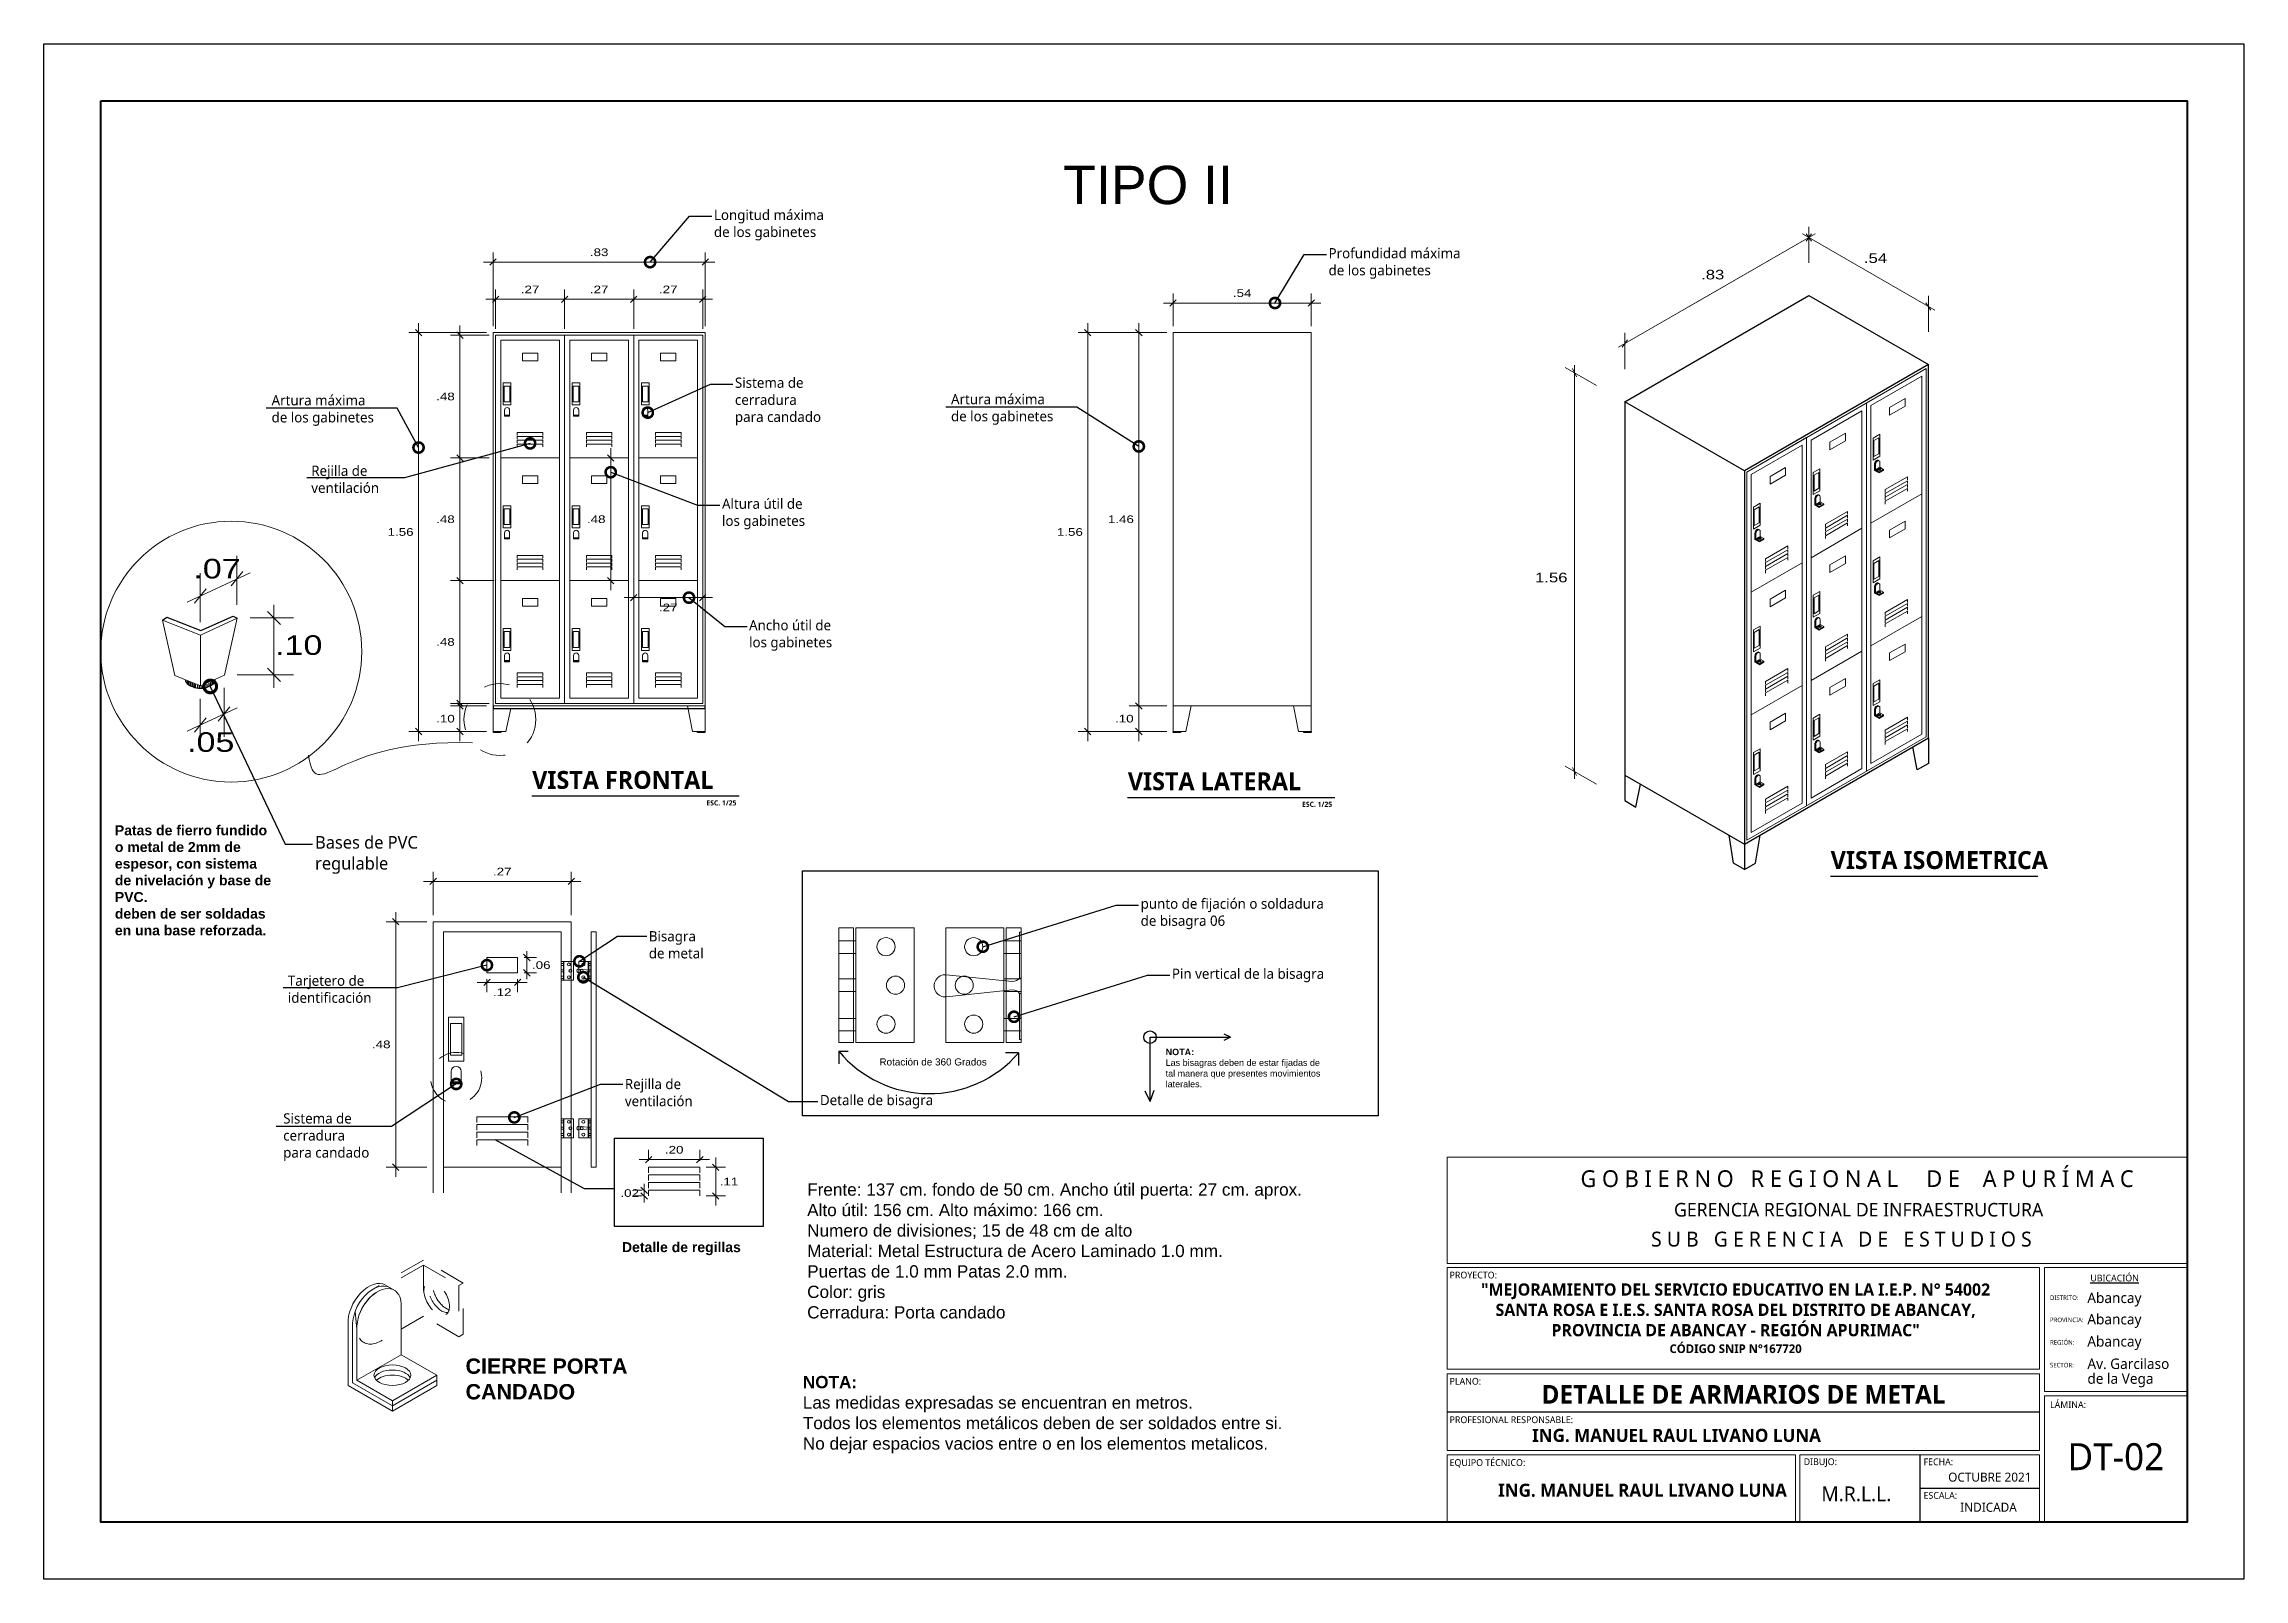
# Model space of a CAD drawing. Header units: inches. Extents: x 14.5 to 23.1, y -0.2 to 17.9.
# Drawn here: x 14.48 to 23.08, y 5.85 to 11.85 of the extents above; entities that cross this region are included whole.
import ezdxf
from ezdxf import colors
from ezdxf.entities.mleader import LeaderData, LeaderLine
from ezdxf.math import Vec2, Vec3

# ---------------------------------------------------------------- set-up
doc = ezdxf.new("R2010")
doc.units = ezdxf.units.IN
doc.header["$MEASUREMENT"] = 0
doc.linetypes.add('ACAD_ISO03W100', pattern=[30, 12, -18])
doc.linetypes.add('HIDDENX2', pattern=[19.05, 12.7, -6.35])
for name, color, linetype, lineweight in [('01', 9, 'Continuous', 5), ('02', 7, 'Continuous', 20), ('A_PROYECCIONES-02', 1, 'HIDDENX2', 13), ('Letras El', 7, 'Continuous', 5), ('LINEAS_IND.', 252, 'Continuous', 5)]:
    doc.layers.add(name, color=color, linetype=linetype, lineweight=lineweight)
doc.layers.add('L2', color=2, linetype='Continuous')
doc.layers.add('MEMBRETE', color=7, linetype='Continuous')
doc.styles.add('Generales', font='trebuc.ttf', dxfattribs={"height": 0.1})
doc.styles.add('Santa Rosa 1 50', font='trebuc.ttf')
doc.styles.get("Standard").update_dxf_attribs({"font": 'arial.ttf'})
doc.styles.add('TM-DIM', font='GOTHIC.TTF', dxfattribs={"width": 1.3})
doc.dimstyles.new('TM-25-4', dxfattribs={"dimscale": 0.25, "dimtxt": 0.12, "dimasz": 0.1, "dimexe": 0.15, "dimexo": 0.1, "dimgap": 0.09, "dimtad": 2, "dimtih": 1, "dimtoh": 1, "dimzin": 4, "dimdsep": 46, "dimtxsty": 'TM-DIM', "dimblk": 'OBLIQUE', "dimcen": 0.05, "dimdle": 0.15, "dimclrd": 1, "dimclre": 1, "dimclrt": 7, "dimadec": 0, "dimazin": 0, "dimtfac": 1, "dimtix": 1, "dimtmove": 2, "dimatfit": 3, "dimldrblk": 'OBLIQUE', "dimfxl": 1, "dimtolj": 1, "dimtzin": 4, "dimlwd": 0, "dimlwe": 0, "dimarcsym": 0})

msp = doc.modelspace()

# ---------------------------------------------------------------- texts
at = {"char_height": 0.07, "attachment_point": 1, "style": 'Generales'}
for s, width, insert in [('\\pxt4,7;{\\fTrebuchet MS|b1|i0|c0|p34;VISTA FRONTAL}', 0.809503, (16.3896, 9.0115)), ('\\pxt4,7;{\\fTrebuchet MS|b1|i0|c0|p34;VISTA LATERAL}', 0.809503, (18.7182, 9.0061)), ('\\pxt4,7;{\\fTrebuchet MS|b1|i0|c0|p34;VISTA ISOMETRICA}', 0.887532, (21.4655, 8.698))]:
    msp.add_mtext_dynamic_manual_height_columns(s, width=width, gutter_width=0, heights=[0.0831], dxfattribs=dict(at, insert=insert))
at = {"ltscale": 0.05, "char_height": 0.02, "width": 0.128632, "attachment_point": 1, "rotation": 360, "style": 'Generales'}
for insert in [(17.0705, 8.8966), (19.3991, 8.8911)]:
    msp.add_mtext('{\\fTrebuchet MS|b1|i0|c0|p34;ESC. 1/25}', dxfattribs=dict(at, insert=insert))
at = {"attachment_point": 1}
for s, width, gutter_width, insert, char_height in [('{\\fArial|b1|i0|c0|p34;Patas de fierro fundido o metal de 2mm de espesor, con sistema de nivelación y base de PVC.\\Pdeben de ser soldadas en una base reforzada.}', 0.619362, 0.652, (14.7583, 8.7989), 0.0391176), ('{\\fArial|b1|i0|c0|p34;NOTA:\\P}Las bisagras deben de estar fijadas de tal manera que presentes movimientos laterales.', 0.647868, 0.4189, (18.8658, 7.9251), 0.025134), ('Frente: 137 cm. fondo de 50 cm. Ancho útil puerta: 27 cm. aprox.  \\PAlto útil: 156 cm. Alto máximo: 166 cm.\\PNumero de divisiones; 15 de 48 cm de alto\\PMaterial: Metal Estructura de Acero Laminado 1.0 mm. \\PPuertas de 1.0 mm Patas 2.0 mm.\\PColor: gris\\PCerradura: Porta candado', 2.421182, 0.2731, (17.4645, 7.3984), 0.048), ('{\\fArial|b1|i0|c0|p34;Detalle de regillas}', 0.619362, 0.652, (16.7406, 7.1687), 0.039118), ('{\\fArial|b1|i0|c0|p34;CIERRE PORTA CANDADO}', 0.95, 1, (16.1291, 6.7137), 0.06), ('{\\fArial|b1|i0|c0|p34;NOTA:\\P}Las medidas expresadas se encuentran en metros.\\PTodos los elementos metálicos deben de ser soldados entre si.\\PNo dejar espacios vacios entre o en los elementos metalicos.', 1.875382, 0.8, (17.4475, 6.6454), 0.048)]:
    msp.add_mtext_dynamic_manual_height_columns(s, width=width, gutter_width=gutter_width, heights=[0], dxfattribs=dict(at, insert=insert, char_height=char_height))
at = {"insert": (17.747, 7.8873), "char_height": 0.027711, "attachment_point": 1}
msp.add_mtext('Rotación de 360 Grados', dxfattribs=at)
at = {"layer": '01', "insert": (18.4654, 11.3782), "char_height": 0.15, "attachment_point": 1}
msp.add_mtext_dynamic_manual_height_columns('TIPO II', width=0.924939, gutter_width=1.0797, heights=[0], dxfattribs=at)
at = {"layer": '01', "color": 7, "attachment_point": 5, "style": 'TM-DIM'}
for s, insert, char_height in [('\\A1;.54', (21.6407, 11.0167), 0.0375), ('\\A1;.83', (21.0043, 10.9523), 0.0375), ('\\A1;.07', (15.1575, 9.802), 0.0765), ('\\A1;1.56', (20.3732, 9.7675), 0.0375), ('\\A1;.10', (15.4771, 9.5031), 0.0765), ('\\A1;.05', (15.1329, 9.1238), 0.0765)]:
    msp.add_mtext(s, dxfattribs=dict(at, insert=insert, char_height=char_height))
at = {"layer": 'MEMBRETE', "color": 7, "lineweight": 5, "style": 'Generales'}
for s, height, p in [('G O B I E R N O   R E G I O N A L     D E    A P U R Í M A C   ', 0.065344, (20.4874, 7.3843)), ('GERENCIA REGIONAL DE INFRAESTRUCTURA', 0.052981, (20.8529, 7.269)), ('S U B   G E R E N C I A   D E   E S T U D I O S ', 0.05828, (20.7634, 7.1514))]:
    msp.add_text(s, height=height, dxfattribs=at).set_placement(p)
at = {"layer": 'MEMBRETE', "color": 7, "ltscale": 0.5, "style": 'Generales'}
for s, height, p in [('PROYECTO:', 0.02649, (19.9757, 7.0268)), ('PLANO:', 0.02649, (19.9757, 6.6113)), ('LÁMINA:', 0.02649, (22.3229, 6.52)), ('PROFESIONAL RESPONSABLE:', 0.026491, (19.9757, 6.4609)), ('DT-02', 0.10547, (22.3914, 6.2769)), ('EQUIPO TÉCNICO:', 0.026491, (19.9757, 6.2934)), ('DIBUJO:', 0.02649, (21.36, 6.2967)), ('FECHA:', 0.02649, (21.8285, 6.2963)), ('M.R.L.L.', 0.05762, (21.4289, 6.1556)), ('OCTUBRE 2021', 0.035321, (21.9249, 6.232)), ('ESCALA:', 0.02649, (21.8285, 6.1651)), ('INDICADA', 0.03532, (21.9718, 6.1142))]:
    msp.add_text(s, height=height, dxfattribs=at).set_placement(p)
at = {"layer": 'MEMBRETE', "color": 7, "style": 'Santa Rosa 1 50'}
for s, height, p in [('Abancay', 0.04084, (22.4687, 6.9305)), ('%%UUBICACIÓN', 0.026491, (22.4804, 7.015)), ('DISTRITO:', 0.01766, (22.3229, 6.9426)), ('Abancay', 0.04084, (22.4687, 6.847)), ('PROVINCIA:', 0.01766, (22.3229, 6.8558)), ('Abancay', 0.04084, (22.4687, 6.7603)), ('REGIÓN:', 0.01766, (22.3228, 6.7679)), ('Av. Garcilaso  ', 0.04084, (22.4691, 6.6727)), ('SECTOR:', 0.01766, (22.3228, 6.679)), (' de la Vega ', 0.04084, (22.4553, 6.6147))]:
    msp.add_text(s, height=height, dxfattribs=at).set_placement(p)
at = {"layer": 'MEMBRETE', "color": 7, "ltscale": 0.5, "attachment_point": 1, "style": 'Generales'}
for s, insert, char_height, width in [('\\pxqc;{\\fTrebuchet MS|b1|i0|c0|p34;\\H0.6891x;"MEJORAMIENTO DEL SERVICIO EDUCATIVO EN LA I.E.P. N° 54002 \\PSANTA ROSA E I.E.S. SANTA ROSA DEL DISTRITO DE ABANCAY, \\PPROVINCIA DE ABANCAY - REGIÓN APURIMAC"\\H1.4512x;\\P\\H0.49222x;CÓDIGO SNIP N°167720}', (19.9281, 7.0072), 0.0691434, 2.331444), ('{\\fTrebuchet MS|b1|i0|c0|p34;DETALLE DE ARMARIOS DE METAL}', (20.3351, 6.6099), 0.072985, 1.746381), ('{\\fTrebuchet MS|b1|i0|c0|p34;\\H0.88598x;ING. MANUEL RAUL LIVANO LUNA}', (20.2984, 6.4385), 0.05762, 1.793367), ('{\\fTrebuchet MS|b1|i0|c0|p34;\\H0.88598x;ING. MANUEL RAUL LIVANO LUNA}', (20.1655, 6.2241), 0.05762, 1.793367)]:
    msp.add_mtext(s, dxfattribs=dict(at, insert=insert, char_height=char_height, width=width))

# ---------------------------------------------------------------- blocks, each defined once
blk = doc.blocks.new('_Oblique')
at = {"color": 0, "linetype": 'ByBlock', "lineweight": -2}
blk.add_line((-0.5, -0.5), (0.5, 0.5), dxfattribs=at)
blk = doc.blocks.new('*D33')
at = {"color": 1, "lineweight": 0, "transparency": 16777216}
for p, q in [((18.8576, 10.8415), (19.4726, 10.8415)), ((18.8951, 10.7508), (18.8951, 10.879)), ((19.4351, 10.7508), (19.4351, 10.879))]:
    blk.add_line(p, q, dxfattribs=at)
at = {"layer": 'Defpoints', "color": 0, "transparency": 16777216}
for p in [(19.4351, 10.8415), (18.8951, 10.7258), (19.4351, 10.7258)]:
    blk.add_point(p, dxfattribs=at)
at = {"color": 1, "lineweight": 0, "transparency": 16777216, "xscale": 0.025, "yscale": 0.025, "zscale": 0.025, "rotation": 180}
blk.add_blockref('_Oblique', (18.8951, 10.8415), dxfattribs=at)
at = {"color": 1, "lineweight": 0, "transparency": 16777216, "xscale": 0.025, "yscale": 0.025, "zscale": 0.025}
blk.add_blockref('_Oblique', (19.4351, 10.8415), dxfattribs=at)
at = {"color": 7, "transparency": 16777216, "insert": (19.1651, 10.8798), "char_height": 0.03, "attachment_point": 5, "style": 'TM-DIM'}
blk.add_mtext('\\A1;.54', dxfattribs=at)
blk = doc.blocks.new('*D34')
at = {"color": 1, "lineweight": 0, "transparency": 16777216}
for p, q in [((18.761, 10.7633), (18.761, 9.2283)), ((18.8701, 10.7258), (18.7235, 10.7258)), ((18.8701, 9.2658), (18.7235, 9.2658))]:
    blk.add_line(p, q, dxfattribs=at)
at = {"layer": 'Defpoints', "color": 0, "transparency": 16777216}
for p in [(18.8951, 10.7258), (18.761, 9.2658), (18.8951, 9.2658)]:
    blk.add_point(p, dxfattribs=at)
at = {"color": 1, "lineweight": 0, "transparency": 16777216, "xscale": 0.025, "yscale": 0.025, "zscale": 0.025}
for p, rotation in [((18.761, 10.7258), 90), ((18.761, 9.2658), 270)]:
    blk.add_blockref('_Oblique', p, dxfattribs=dict(at, rotation=rotation))
at = {"color": 7, "transparency": 16777216, "insert": (18.6909, 9.9958), "char_height": 0.03, "attachment_point": 5, "style": 'TM-DIM'}
blk.add_mtext('\\A1;1.46', dxfattribs=at)
blk = doc.blocks.new('*D35')
at = {"color": 1, "lineweight": 0, "transparency": 16777216}
for p, q in [((18.761, 9.1283), (18.761, 9.3033)), ((18.8701, 9.2658), (18.7235, 9.2658)), ((18.8701, 9.1658), (18.7235, 9.1658))]:
    blk.add_line(p, q, dxfattribs=at)
at = {"layer": 'Defpoints', "color": 0, "transparency": 16777216}
for p in [(18.761, 9.2658), (18.8951, 9.2658), (18.8951, 9.1658)]:
    blk.add_point(p, dxfattribs=at)
at = {"color": 1, "lineweight": 0, "transparency": 16777216, "xscale": 0.025, "yscale": 0.025, "zscale": 0.025}
for p, rotation in [((18.761, 9.2658), 90), ((18.761, 9.1658), 270)]:
    blk.add_blockref('_Oblique', p, dxfattribs=dict(at, rotation=rotation))
at = {"color": 7, "transparency": 16777216, "insert": (18.7043, 9.2158), "char_height": 0.03, "attachment_point": 5, "style": 'TM-DIM'}
blk.add_mtext('\\A1;.10', dxfattribs=at)
blk = doc.blocks.new('*D31')
at = {"color": 1, "lineweight": 0, "transparency": 16777216}
for p, q in [((16.0026, 8.447), (16.0026, 8.6171)), ((16.5426, 8.447), (16.5426, 8.6171)), ((15.9651, 8.5796), (16.5801, 8.5796))]:
    blk.add_line(p, q, dxfattribs=at)
at = {"layer": 'Defpoints', "color": 0, "transparency": 16777216}
for p in [(16.5426, 8.5796), (16.0026, 8.422), (16.5426, 8.422)]:
    blk.add_point(p, dxfattribs=at)
at = {"color": 1, "lineweight": 0, "transparency": 16777216, "xscale": 0.025, "yscale": 0.025, "zscale": 0.025, "rotation": 180}
blk.add_blockref('_Oblique', (16.0026, 8.5796), dxfattribs=at)
at = {"color": 1, "lineweight": 0, "transparency": 16777216, "xscale": 0.025, "yscale": 0.025, "zscale": 0.025}
blk.add_blockref('_Oblique', (16.5426, 8.5796), dxfattribs=at)
at = {"color": 7, "transparency": 16777216, "insert": (16.2726, 8.6179), "char_height": 0.03, "attachment_point": 5, "style": 'TM-DIM'}
blk.add_mtext('\\A1;.27', dxfattribs=at)
blk = doc.blocks.new('*D32')
at = {"color": 1, "lineweight": 0, "transparency": 16777216}
for p, q in [((15.8563, 8.4595), (15.8563, 7.4245)), ((15.9776, 8.422), (15.8188, 8.422)), ((15.9776, 7.462), (15.8188, 7.462))]:
    blk.add_line(p, q, dxfattribs=at)
at = {"layer": 'Defpoints', "color": 0, "transparency": 16777216}
for p in [(16.0026, 8.422), (15.8563, 7.462), (16.0026, 7.462)]:
    blk.add_point(p, dxfattribs=at)
at = {"color": 1, "lineweight": 0, "transparency": 16777216, "xscale": 0.025, "yscale": 0.025, "zscale": 0.025}
for p, rotation in [((15.8563, 8.422), 90), ((15.8563, 7.462), 270)]:
    blk.add_blockref('_Oblique', p, dxfattribs=dict(at, rotation=rotation))
at = {"color": 7, "transparency": 16777216, "insert": (15.7996, 7.942), "char_height": 0.03, "attachment_point": 5, "style": 'TM-DIM'}
blk.add_mtext('\\A1;.48', dxfattribs=at)
blk = doc.blocks.new('*D36')
at = {"color": 1, "lineweight": 0, "transparency": 16777216}
for p, q in [((18.5615, 10.7633), (18.5615, 9.1283)), ((18.8701, 10.7258), (18.524, 10.7258)), ((18.8701, 9.1658), (18.524, 9.1658))]:
    blk.add_line(p, q, dxfattribs=at)
at = {"layer": 'Defpoints', "color": 0, "transparency": 16777216}
for p in [(18.8951, 10.7258), (18.5615, 9.1658), (18.8951, 9.1658)]:
    blk.add_point(p, dxfattribs=at)
at = {"color": 1, "lineweight": 0, "transparency": 16777216, "xscale": 0.025, "yscale": 0.025, "zscale": 0.025}
for p, rotation in [((18.5615, 10.7258), 90), ((18.5615, 9.1658), 270)]:
    blk.add_blockref('_Oblique', p, dxfattribs=dict(at, rotation=rotation))
at = {"color": 7, "transparency": 16777216, "insert": (18.4914, 9.9458), "char_height": 0.03, "attachment_point": 5, "style": 'TM-DIM'}
blk.add_mtext('\\A1;1.56', dxfattribs=at)
blk = doc.blocks.new('*D45')
at = {"color": 1, "lineweight": 0, "transparency": 16777216}
for p, q in [((16.1072, 10.7533), (16.1072, 10.1983)), ((16.2214, 10.7158), (16.0697, 10.7158)), ((16.2214, 10.2358), (16.0697, 10.2358))]:
    blk.add_line(p, q, dxfattribs=at)
at = {"layer": 'Defpoints', "color": 0, "transparency": 16777216}
for p in [(16.2464, 10.7158), (16.1072, 10.2358), (16.2464, 10.2358)]:
    blk.add_point(p, dxfattribs=at)
at = {"color": 1, "lineweight": 0, "transparency": 16777216, "xscale": 0.025, "yscale": 0.025, "zscale": 0.025}
for p, rotation in [((16.1072, 10.7158), 90), ((16.1072, 10.2358), 270)]:
    blk.add_blockref('_Oblique', p, dxfattribs=dict(at, rotation=rotation))
at = {"color": 7, "transparency": 16777216, "insert": (16.0505, 10.4758), "char_height": 0.03, "attachment_point": 5, "style": 'TM-DIM'}
blk.add_mtext('\\A1;.48', dxfattribs=at)
blk = doc.blocks.new('*D46')
at = {"color": 1, "lineweight": 0, "transparency": 16777216}
for p, q in [((16.2214, 10.2358), (16.0697, 10.2358)), ((16.1072, 10.2733), (16.1072, 9.7183)), ((16.2414, 9.7558), (16.0697, 9.7558))]:
    blk.add_line(p, q, dxfattribs=at)
at = {"layer": 'Defpoints', "color": 0, "transparency": 16777216}
for p in [(16.2464, 10.2358), (16.1072, 9.7558), (16.2664, 9.7558)]:
    blk.add_point(p, dxfattribs=at)
at = {"color": 1, "lineweight": 0, "transparency": 16777216, "xscale": 0.025, "yscale": 0.025, "zscale": 0.025}
for p, rotation in [((16.1072, 10.2358), 90), ((16.1072, 9.7558), 270)]:
    blk.add_blockref('_Oblique', p, dxfattribs=dict(at, rotation=rotation))
at = {"color": 7, "transparency": 16777216, "insert": (16.0505, 9.9958), "char_height": 0.03, "attachment_point": 5, "style": 'TM-DIM'}
blk.add_mtext('\\A1;.48', dxfattribs=at)
blk = doc.blocks.new('*D47')
at = {"color": 1, "lineweight": 0, "transparency": 16777216}
for p, q in [((16.2414, 9.7558), (16.0697, 9.7558)), ((16.1072, 9.7933), (16.1072, 9.2383)), ((16.2214, 9.2758), (16.0697, 9.2758))]:
    blk.add_line(p, q, dxfattribs=at)
at = {"layer": 'Defpoints', "color": 0, "transparency": 16777216}
for p in [(16.2664, 9.7558), (16.1072, 9.2758), (16.2464, 9.2758)]:
    blk.add_point(p, dxfattribs=at)
at = {"color": 1, "lineweight": 0, "transparency": 16777216, "xscale": 0.025, "yscale": 0.025, "zscale": 0.025}
for p, rotation in [((16.1072, 9.7558), 90), ((16.1072, 9.2758), 270)]:
    blk.add_blockref('_Oblique', p, dxfattribs=dict(at, rotation=rotation))
at = {"color": 7, "transparency": 16777216, "insert": (16.0505, 9.5158), "char_height": 0.03, "attachment_point": 5, "style": 'TM-DIM'}
blk.add_mtext('\\A1;.48', dxfattribs=at)
blk = doc.blocks.new('*D48')
at = {"color": 1, "lineweight": 0, "transparency": 16777216}
for p, q in [((16.1072, 9.3033), (16.1072, 9.1283)), ((16.2114, 9.2658), (16.0697, 9.2658)), ((16.2114, 9.1658), (16.0697, 9.1658))]:
    blk.add_line(p, q, dxfattribs=at)
at = {"layer": 'Defpoints', "color": 0, "transparency": 16777216}
for p in [(16.2364, 9.2658), (16.1072, 9.1658), (16.2364, 9.1658)]:
    blk.add_point(p, dxfattribs=at)
at = {"color": 1, "lineweight": 0, "transparency": 16777216, "xscale": 0.025, "yscale": 0.025, "zscale": 0.025}
for p, rotation in [((16.1072, 9.2658), 90), ((16.1072, 9.1658), 270)]:
    blk.add_blockref('_Oblique', p, dxfattribs=dict(at, rotation=rotation))
at = {"color": 7, "transparency": 16777216, "insert": (16.0505, 9.2158), "char_height": 0.03, "attachment_point": 5, "style": 'TM-DIM'}
blk.add_mtext('\\A1;.10', dxfattribs=at)
blk = doc.blocks.new('*D49')
at = {"color": 1, "lineweight": 0, "transparency": 16777216}
for p, q in [((15.9453, 9.1283), (15.9453, 10.7633)), ((16.2114, 10.7258), (15.9078, 10.7258)), ((16.2114, 9.1658), (15.9078, 9.1658))]:
    blk.add_line(p, q, dxfattribs=at)
at = {"layer": 'Defpoints', "color": 0, "transparency": 16777216}
for p in [(15.9453, 10.7258), (16.2364, 10.7258), (16.2364, 9.1658)]:
    blk.add_point(p, dxfattribs=at)
at = {"color": 1, "lineweight": 0, "transparency": 16777216, "xscale": 0.025, "yscale": 0.025, "zscale": 0.025}
for p, rotation in [((15.9453, 10.7258), 90), ((15.9453, 9.1658), 270)]:
    blk.add_blockref('_Oblique', p, dxfattribs=dict(at, rotation=rotation))
at = {"color": 7, "transparency": 16777216, "insert": (15.8752, 9.9458), "char_height": 0.03, "attachment_point": 5, "style": 'TM-DIM'}
blk.add_mtext('\\A1;1.56', dxfattribs=at)
blk = doc.blocks.new('*D50')
at = {"color": 1, "lineweight": 0, "transparency": 16777216}
for p, q in [((16.2089, 10.8563), (16.5539, 10.8563)), ((16.2464, 10.7408), (16.2464, 10.8938)), ((16.5164, 10.7408), (16.5164, 10.8938))]:
    blk.add_line(p, q, dxfattribs=at)
at = {"layer": 'Defpoints', "color": 0, "transparency": 16777216}
for p in [(16.5164, 10.8563), (16.2464, 10.7158), (16.5164, 10.7158)]:
    blk.add_point(p, dxfattribs=at)
at = {"color": 1, "lineweight": 0, "transparency": 16777216, "xscale": 0.025, "yscale": 0.025, "zscale": 0.025, "rotation": 180}
blk.add_blockref('_Oblique', (16.2464, 10.8563), dxfattribs=at)
at = {"color": 1, "lineweight": 0, "transparency": 16777216, "xscale": 0.025, "yscale": 0.025, "zscale": 0.025}
blk.add_blockref('_Oblique', (16.5164, 10.8563), dxfattribs=at)
at = {"color": 7, "transparency": 16777216, "insert": (16.3814, 10.8946), "char_height": 0.03, "attachment_point": 5, "style": 'TM-DIM'}
blk.add_mtext('\\A1;.27', dxfattribs=at)
blk = doc.blocks.new('*D51')
at = {"color": 1, "lineweight": 0, "transparency": 16777216}
for p, q in [((16.4789, 10.8563), (16.8239, 10.8563)), ((16.5164, 10.7408), (16.5164, 10.8938)), ((16.7864, 10.7408), (16.7864, 10.8938))]:
    blk.add_line(p, q, dxfattribs=at)
at = {"layer": 'Defpoints', "color": 0, "transparency": 16777216}
for p in [(16.7864, 10.8563), (16.5164, 10.7158), (16.7864, 10.7158)]:
    blk.add_point(p, dxfattribs=at)
at = {"color": 1, "lineweight": 0, "transparency": 16777216, "xscale": 0.025, "yscale": 0.025, "zscale": 0.025, "rotation": 180}
blk.add_blockref('_Oblique', (16.5164, 10.8563), dxfattribs=at)
at = {"color": 1, "lineweight": 0, "transparency": 16777216, "xscale": 0.025, "yscale": 0.025, "zscale": 0.025}
blk.add_blockref('_Oblique', (16.7864, 10.8563), dxfattribs=at)
at = {"color": 7, "transparency": 16777216, "insert": (16.6514, 10.8946), "char_height": 0.03, "attachment_point": 5, "style": 'TM-DIM'}
blk.add_mtext('\\A1;.27', dxfattribs=at)
blk = doc.blocks.new('*D52')
at = {"color": 1, "lineweight": 0, "transparency": 16777216}
for p, q in [((16.7489, 10.8563), (17.0939, 10.8563)), ((16.7864, 10.7408), (16.7864, 10.8938)), ((17.0564, 10.7408), (17.0564, 10.8938))]:
    blk.add_line(p, q, dxfattribs=at)
at = {"layer": 'Defpoints', "color": 0, "transparency": 16777216}
for p in [(17.0564, 10.8563), (16.7864, 10.7158), (17.0564, 10.7158)]:
    blk.add_point(p, dxfattribs=at)
at = {"color": 1, "lineweight": 0, "transparency": 16777216, "xscale": 0.025, "yscale": 0.025, "zscale": 0.025, "rotation": 180}
blk.add_blockref('_Oblique', (16.7864, 10.8563), dxfattribs=at)
at = {"color": 1, "lineweight": 0, "transparency": 16777216, "xscale": 0.025, "yscale": 0.025, "zscale": 0.025}
blk.add_blockref('_Oblique', (17.0564, 10.8563), dxfattribs=at)
at = {"color": 7, "transparency": 16777216, "insert": (16.9214, 10.8946), "char_height": 0.03, "attachment_point": 5, "style": 'TM-DIM'}
blk.add_mtext('\\A1;.27', dxfattribs=at)
blk = doc.blocks.new('*D53')
at = {"color": 1, "lineweight": 0, "transparency": 16777216}
for p, q in [((16.2364, 10.7508), (16.2364, 11.0389)), ((17.0664, 10.7508), (17.0664, 11.0389)), ((16.1989, 11.0014), (17.1039, 11.0014))]:
    blk.add_line(p, q, dxfattribs=at)
at = {"layer": 'Defpoints', "color": 0, "transparency": 16777216}
for p in [(17.0664, 11.0014), (16.2364, 10.7258), (17.0664, 10.7258)]:
    blk.add_point(p, dxfattribs=at)
at = {"color": 1, "lineweight": 0, "transparency": 16777216, "xscale": 0.025, "yscale": 0.025, "zscale": 0.025, "rotation": 180}
blk.add_blockref('_Oblique', (16.2364, 11.0014), dxfattribs=at)
at = {"color": 1, "lineweight": 0, "transparency": 16777216, "xscale": 0.025, "yscale": 0.025, "zscale": 0.025}
blk.add_blockref('_Oblique', (17.0664, 11.0014), dxfattribs=at)
at = {"color": 7, "transparency": 16777216, "insert": (16.6514, 11.0397), "char_height": 0.03, "attachment_point": 5, "style": 'TM-DIM'}
blk.add_mtext('\\A1;.83', dxfattribs=at)
blk = doc.blocks.new('*D44')
at = {"color": 1, "lineweight": 0, "transparency": 16777216}
for p, q in [((16.7864, 9.7308), (16.7864, 9.6518)), ((17.0564, 9.7308), (17.0564, 9.6518)), ((16.7489, 9.6893), (17.0939, 9.6893))]:
    blk.add_line(p, q, dxfattribs=at)
at = {"layer": 'Defpoints', "color": 0, "transparency": 16777216}
for p in [(16.7864, 9.7558), (17.0564, 9.7558), (17.0564, 9.6893)]:
    blk.add_point(p, dxfattribs=at)
at = {"color": 1, "lineweight": 0, "transparency": 16777216, "xscale": 0.025, "yscale": 0.025, "zscale": 0.025, "rotation": 180}
blk.add_blockref('_Oblique', (16.7864, 9.6893), dxfattribs=at)
at = {"color": 1, "lineweight": 0, "transparency": 16777216, "xscale": 0.025, "yscale": 0.025, "zscale": 0.025}
blk.add_blockref('_Oblique', (17.0564, 9.6893), dxfattribs=at)
at = {"color": 7, "transparency": 16777216, "insert": (16.9214, 9.651), "char_height": 0.03, "attachment_point": 5, "style": 'TM-DIM'}
blk.add_mtext('\\A1;.27', dxfattribs=at)
blk = doc.blocks.new('*D54')
at = {"color": 1, "lineweight": 0, "transparency": 16777216}
for p, q in [((16.7614, 10.2358), (16.6591, 10.2358)), ((16.6966, 10.2733), (16.6966, 9.7183)), ((16.7614, 9.7558), (16.6591, 9.7558))]:
    blk.add_line(p, q, dxfattribs=at)
at = {"layer": 'Defpoints', "color": 0, "transparency": 16777216}
for p in [(16.7864, 10.2358), (16.6966, 9.7558), (16.7864, 9.7558)]:
    blk.add_point(p, dxfattribs=at)
at = {"color": 1, "lineweight": 0, "transparency": 16777216, "xscale": 0.025, "yscale": 0.025, "zscale": 0.025}
for p, rotation in [((16.6966, 10.2358), 90), ((16.6966, 9.7558), 270)]:
    blk.add_blockref('_Oblique', p, dxfattribs=dict(at, rotation=rotation))
at = {"color": 7, "transparency": 16777216, "insert": (16.6399, 9.9958), "char_height": 0.03, "attachment_point": 5, "style": 'TM-DIM'}
blk.add_mtext('\\A1;.48', dxfattribs=at)
blk = doc.blocks.new('_DotSmall')
at = {"color": 0, "linetype": 'ByBlock', "const_width": 0.5}
blk.add_lwpolyline([(-0.0625, 0, 1), (0.0625, 0, 1)], format="xyb", close=True, dxfattribs=at)
blk = doc.blocks.new('*D73')
at = {"color": 1, "lineweight": 0, "transparency": 16777216}
for p, q in [((17.1073, 7.4992), (17.1073, 7.3118)), ((17.0698, 7.4617), (17.1448, 7.4617)), ((17.0698, 7.3493), (17.1448, 7.3493))]:
    blk.add_line(p, q, dxfattribs=at)
at = {"layer": 'Defpoints', "color": 0, "transparency": 16777216}
for p in [(17.0448, 7.4617), (17.0448, 7.3493), (17.1073, 7.3493)]:
    blk.add_point(p, dxfattribs=at)
at = {"color": 1, "lineweight": 0, "transparency": 16777216, "xscale": 0.025, "yscale": 0.025, "zscale": 0.025}
for p, rotation in [((17.1073, 7.4617), 90), ((17.1073, 7.3493), 270)]:
    blk.add_blockref('_Oblique', p, dxfattribs=dict(at, rotation=rotation))
at = {"color": 7, "transparency": 16777216, "insert": (17.1588, 7.4055), "char_height": 0.03, "attachment_point": 5, "style": 'TM-DIM'}
blk.add_mtext('\\A1;.11', dxfattribs=at)
blk = doc.blocks.new('*D74')
at = {"color": 1, "lineweight": 0, "transparency": 16777216}
for p, q in [((16.8273, 7.3717), (16.8273, 7.3967)), ((16.8198, 7.3717), (16.7898, 7.3717)), ((16.8198, 7.3493), (16.7898, 7.3493)), ((16.8273, 7.3717), (16.8273, 7.3493)), ((16.8273, 7.3493), (16.8273, 7.3243))]:
    blk.add_line(p, q, dxfattribs=at)
at = {"layer": 'Defpoints', "color": 0, "transparency": 16777216}
for p in [(16.8273, 7.3493), (16.8448, 7.3717), (16.8448, 7.3493)]:
    blk.add_point(p, dxfattribs=at)
at = {"color": 1, "lineweight": 0, "transparency": 16777216, "xscale": 0.025, "yscale": 0.025, "zscale": 0.025}
for p, rotation in [((16.8273, 7.3717), 270), ((16.8273, 7.3493), 90)]:
    blk.add_blockref('_Oblique', p, dxfattribs=dict(at, rotation=rotation))
at = {"color": 7, "transparency": 16777216, "insert": (16.7706, 7.3605), "char_height": 0.03, "attachment_point": 5, "style": 'TM-DIM'}
blk.add_mtext('\\A1;.02', dxfattribs=at)
blk = doc.blocks.new('*D75')
at = {"color": 1, "lineweight": 0, "transparency": 16777216}
for p, q in [((16.8073, 7.4916), (17.0823, 7.4916)), ((16.8448, 7.4867), (16.8448, 7.5291)), ((17.0448, 7.4867), (17.0448, 7.5291))]:
    blk.add_line(p, q, dxfattribs=at)
at = {"layer": 'Defpoints', "color": 0, "transparency": 16777216}
for p in [(17.0448, 7.4916), (16.8448, 7.4617), (17.0448, 7.4617)]:
    blk.add_point(p, dxfattribs=at)
at = {"color": 1, "lineweight": 0, "transparency": 16777216, "xscale": 0.025, "yscale": 0.025, "zscale": 0.025, "rotation": 180}
blk.add_blockref('_Oblique', (16.8448, 7.4916), dxfattribs=at)
at = {"color": 1, "lineweight": 0, "transparency": 16777216, "xscale": 0.025, "yscale": 0.025, "zscale": 0.025}
blk.add_blockref('_Oblique', (17.0448, 7.4916), dxfattribs=at)
at = {"color": 7, "transparency": 16777216, "insert": (16.9448, 7.5298), "char_height": 0.03, "attachment_point": 5, "style": 'TM-DIM'}
blk.add_mtext('\\A1;.20', dxfattribs=at)
blk = doc.blocks.new('*D84')
at = {"color": 1, "lineweight": 0, "transparency": 16777216}
for p, q in [((16.1751, 8.1843), (16.3701, 8.1843)), ((16.2126, 8.197), (16.2126, 8.1468)), ((16.3326, 8.197), (16.3326, 8.1468))]:
    blk.add_line(p, q, dxfattribs=at)
at = {"layer": 'Defpoints', "color": 0, "transparency": 16777216}
for p in [(16.2126, 8.222), (16.3326, 8.222), (16.3326, 8.1843)]:
    blk.add_point(p, dxfattribs=at)
at = {"color": 1, "lineweight": 0, "transparency": 16777216, "xscale": 0.025, "yscale": 0.025, "zscale": 0.025, "rotation": 180}
blk.add_blockref('_Oblique', (16.2126, 8.1843), dxfattribs=at)
at = {"color": 1, "lineweight": 0, "transparency": 16777216, "xscale": 0.025, "yscale": 0.025, "zscale": 0.025}
blk.add_blockref('_Oblique', (16.3326, 8.1843), dxfattribs=at)
at = {"color": 7, "transparency": 16777216, "insert": (16.2726, 8.1461), "char_height": 0.03, "attachment_point": 5, "style": 'TM-DIM'}
blk.add_mtext('\\A1;.12', dxfattribs=at)
blk = doc.blocks.new('*D85')
at = {"color": 1, "lineweight": 0, "transparency": 16777216}
for p, q in [((16.3576, 8.282), (16.4062, 8.282)), ((16.3687, 8.282), (16.3687, 8.307)), ((16.3687, 8.222), (16.3687, 8.282)), ((16.3576, 8.222), (16.4062, 8.222)), ((16.3687, 8.222), (16.3687, 8.197))]:
    blk.add_line(p, q, dxfattribs=at)
at = {"layer": 'Defpoints', "color": 0, "transparency": 16777216}
for p in [(16.3326, 8.282), (16.3687, 8.282), (16.3326, 8.222)]:
    blk.add_point(p, dxfattribs=at)
at = {"color": 1, "lineweight": 0, "transparency": 16777216, "xscale": 0.025, "yscale": 0.025, "zscale": 0.025}
for p, rotation in [((16.3687, 8.282), 270), ((16.3687, 8.222), 90)]:
    blk.add_blockref('_Oblique', p, dxfattribs=dict(at, rotation=rotation))
at = {"color": 7, "transparency": 16777216, "insert": (16.4251, 8.252), "char_height": 0.03, "attachment_point": 5, "style": 'TM-DIM'}
blk.add_mtext('\\A1;.06', dxfattribs=at)

# ---------------------------------------------------------------- dimensions: what is measured, and where the dimension line sits
for base, p1, p2, picture, middle in [((17.0664, 11.0014), (16.2364, 10.7258), (17.0664, 10.7258), '*D53', (16.6514, 11.0397)), ((16.5164, 10.8563), (16.2464, 10.7158), (16.5164, 10.7158), '*D50', (16.3814, 10.8946)), ((16.7864, 10.8563), (16.5164, 10.7158), (16.7864, 10.7158), '*D51', (16.6514, 10.8946)), ((17.0564, 10.8563), (16.7864, 10.7158), (17.0564, 10.7158), '*D52', (16.9214, 10.8946)), ((19.4351, 10.8415), (18.8951, 10.7258), (19.4351, 10.7258), '*D33', (19.1651, 10.8798)), ((17.0564, 9.6893), (16.7864, 9.7558), (17.0564, 9.7558), '*D44', (16.9214, 9.651)), ((16.3326, 8.1843), (16.2126, 8.222), (16.3326, 8.222), '*D84', (16.2726, 8.1461)), ((17.0448, 7.4916), (16.8448, 7.4617), (17.0448, 7.4617), '*D75', (16.9448, 7.5298))]:
    dim = msp.add_linear_dim(base=base, p1=p1, p2=p2, dimstyle='TM-25-4')
    dim.commit()
    dim.dimension.update_dxf_attribs({"geometry": picture, "text_midpoint": middle})
for base, p1, p2, picture, middle in [((15.9453, 10.7258), (16.2364, 9.1658), (16.2364, 10.7258), '*D49', (15.8752, 9.9458)), ((16.1072, 10.2358), (16.2464, 10.7158), (16.2464, 10.2358), '*D45', (16.0505, 10.4758)), ((18.5615, 9.1658), (18.8951, 10.7258), (18.8951, 9.1658), '*D36', (18.4914, 9.9458)), ((18.761, 9.2658), (18.8951, 10.7258), (18.8951, 9.2658), '*D34', (18.6909, 9.9958)), ((16.1072, 9.7558), (16.2464, 10.2358), (16.2664, 9.7558), '*D46', (16.0505, 9.9958)), ((16.6966, 9.7558), (16.7864, 10.2358), (16.7864, 9.7558), '*D54', (16.6399, 9.9958)), ((16.1072, 9.2758), (16.2664, 9.7558), (16.2464, 9.2758), '*D47', (16.0505, 9.5158)), ((16.1072, 9.1658), (16.2364, 9.2658), (16.2364, 9.1658), '*D48', (16.0505, 9.2158)), ((18.761, 9.2658), (18.8951, 9.1658), (18.8951, 9.2658), '*D35', (18.7043, 9.2158)), ((16.3687, 8.282), (16.3326, 8.222), (16.3326, 8.282), '*D85', (16.4251, 8.252)), ((17.1073, 7.3493), (17.0448, 7.4617), (17.0448, 7.3493), '*D73', (17.1588, 7.4055)), ((16.8273, 7.3493), (16.8448, 7.3717), (16.8448, 7.3493), '*D74', (16.7706, 7.3605))]:
    dim = msp.add_linear_dim(base=base, p1=p1, p2=p2, angle=90, dimstyle='TM-25-4')
    dim.commit()
    dim.dimension.update_dxf_attribs({"geometry": picture, "text_midpoint": middle})
dim = msp.add_linear_dim(base=(16.5426, 8.5796), p1=(16.0026, 8.422), p2=(16.5426, 8.422), text='.27', dimstyle='TM-25-4')
dim.commit()
dim.dimension.update_dxf_attribs({"geometry": '*D31', "text_midpoint": (16.2726, 8.6179)})
dim = msp.add_linear_dim(base=(15.8563, 7.462), p1=(16.0026, 8.422), p2=(16.0026, 7.462), angle=90, text='.48', dimstyle='TM-25-4')
dim.commit()
dim.dimension.update_dxf_attribs({"geometry": '*D32', "text_midpoint": (15.7996, 7.942)})

# ---------------------------------------------------------------- linework, layer by layer
for p, q in [((14.9448, 9.6018), (14.9612, 9.6135)), ((14.9612, 9.6135), (15.0943, 9.5606)), ((15.0943, 9.5606), (15.2205, 9.617)), ((15.2205, 9.617), (15.2369, 9.609)), ((15.0355, 9.3594), (15.0355, 9.3676)), ((15.0425, 9.3636), (15.0425, 9.3541)), ((15.0478, 9.3611), (15.0478, 9.3495)), ((15.0543, 9.3581), (15.0543, 9.3465)), ((15.0607, 9.3548), (15.0607, 9.3432)), ((15.0665, 9.352), (15.0665, 9.3404)), ((15.0726, 9.35), (15.0726, 9.3384)), ((15.0809, 9.3463), (15.0809, 9.3368)), ((15.0886, 9.3441), (15.0886, 9.3369)), ((15.098, 9.343), (15.098, 9.3361)), ((15.1075, 9.3473), (15.1075, 9.3357)), ((15.1176, 9.3513), (15.1176, 9.3397)), ((15.1258, 9.3551), (15.1258, 9.3435)), ((15.1321, 9.3587), (15.1321, 9.3471)), ((15.1382, 9.3623), (15.1382, 9.3507)), ((15.1441, 9.3657), (15.1441, 9.3541)), ((15.1502, 9.3594), (15.1502, 9.369)), ((16.2385, 9.1654), (16.2385, 9.1627)), ((16.2396, 9.1654), (16.2396, 9.1627)), ((16.2413, 9.1654), (16.2413, 9.1627)), ((16.2435, 9.1654), (16.2435, 9.1627)), ((16.2459, 9.1654), (16.2459, 9.1627)), ((16.2482, 9.1654), (16.2482, 9.1627)), ((16.2507, 9.1654), (16.2507, 9.1627)), ((16.253, 9.1654), (16.253, 9.1627)), ((16.2562, 9.1654), (16.2562, 9.1627)), ((16.2587, 9.1654), (16.2587, 9.1627)), ((16.2614, 9.1654), (16.2614, 9.1627)), ((16.2634, 9.1654), (16.2634, 9.1627)), ((16.2653, 9.1654), (16.2653, 9.1627)), ((17.0361, 9.1646), (17.0361, 9.1619)), ((17.0372, 9.1646), (17.0372, 9.1619)), ((17.0389, 9.1646), (17.0389, 9.1619)), ((17.0411, 9.1646), (17.0411, 9.1619)), ((17.0435, 9.1646), (17.0435, 9.1619)), ((17.0458, 9.1646), (17.0458, 9.1619)), ((17.0484, 9.1646), (17.0484, 9.1619)), ((17.0506, 9.1646), (17.0506, 9.1619)), ((17.0538, 9.1646), (17.0538, 9.1619)), ((17.0564, 9.1646), (17.0564, 9.1619)), ((17.059, 9.1646), (17.059, 9.1619)), ((17.061, 9.1646), (17.061, 9.1619)), ((17.0629, 9.1646), (17.0629, 9.1619)), ((18.8959, 9.1646), (18.8959, 9.1619)), ((18.897, 9.1646), (18.897, 9.1619)), ((18.8987, 9.1646), (18.8987, 9.1619)), ((18.9009, 9.1646), (18.9009, 9.1619)), ((18.9033, 9.1646), (18.9033, 9.1619)), ((18.9056, 9.1646), (18.9056, 9.1619)), ((18.9081, 9.1646), (18.9081, 9.1619)), ((18.9104, 9.1646), (18.9104, 9.1619)), ((18.9136, 9.1646), (18.9136, 9.1619)), ((18.9161, 9.1646), (18.9161, 9.1619)), ((18.9188, 9.1646), (18.9188, 9.1619)), ((18.9207, 9.1646), (18.9207, 9.1619)), ((18.9227, 9.1646), (18.9227, 9.1619)), ((19.4069, 9.1653), (19.4069, 9.1626)), ((19.408, 9.1653), (19.408, 9.1626)), ((19.4097, 9.1653), (19.4097, 9.1626)), ((19.4119, 9.1653), (19.4119, 9.1626)), ((19.4143, 9.1653), (19.4143, 9.1626)), ((19.4166, 9.1653), (19.4166, 9.1626)), ((19.4191, 9.1653), (19.4191, 9.1626)), ((19.4214, 9.1653), (19.4214, 9.1626)), ((19.4246, 9.1653), (19.4246, 9.1626)), ((19.4271, 9.1653), (19.4271, 9.1626)), ((19.4298, 9.1653), (19.4298, 9.1626)), ((19.4318, 9.1653), (19.4318, 9.1626)), ((19.4337, 9.1653), (19.4337, 9.1626)), ((17.5879, 7.9153), (17.5879, 7.8664)), ((17.5879, 7.9153), (17.6253, 7.9153)), ((18.8048, 7.7184), (18.8048, 7.9705)), ((18.8048, 7.9705), (19.119, 7.9705)), ((19.119, 7.9705), (19.0934, 7.9573)), ((19.119, 7.9705), (19.0942, 7.9816)), ((18.2912, 7.9089), (18.2401, 7.9089)), ((18.2912, 7.9089), (18.2912, 7.8601)), ((18.8048, 7.7184), (18.786, 7.7589)), ((18.8048, 7.7184), (18.821, 7.7627)), ((16.2434, 7.5706), (16.5922, 7.3783)), ((16.5922, 7.3783), (16.7113, 7.3783))]:
    msp.add_line(p, q)
at = {"color": 5, "lineweight": 40}
msp.add_lwpolyline([(14.7032, 11.6325), (22.8592, 11.6325), (22.8592, 6.0732), (14.7032, 6.0732)], close=True, dxfattribs=at)
for points in [[(20.6611, 10.4554), (21.3799, 10.8704), (21.8475, 10.6004)], [(21.1287, 10.1854), (20.6611, 10.4554), (20.6611, 8.9954), (21.1287, 8.7254)], [(16.2364, 9.2658), (16.2364, 9.2558), (17.0664, 9.2558), (17.0664, 9.2658)], [(21.8475, 9.1404), (21.8475, 9.0404), (21.8042, 9.0154), (21.7869, 9.1054)], [(20.6611, 8.9954), (20.6611, 8.8954), (20.7044, 8.8704), (20.7217, 8.9604)], [(21.1287, 8.6254), (21.0854, 8.6504), (21.0681, 8.7604)], [(21.1287, 8.6254), (21.172, 8.6504), (21.1894, 8.7604)], [(21.1287, 8.7254), (21.1287, 8.6254)]]:
    msp.add_lwpolyline(points)
for points in [[(21.1287, 8.7254), (21.8475, 9.1404), (21.8475, 10.6004), (21.1287, 10.1854)], [(16.2377, 9.1658), (16.2667, 9.1658), (16.2667, 9.1624), (16.2377, 9.1624)], [(17.0354, 9.165), (17.0643, 9.165), (17.0643, 9.1616), (17.0354, 9.1616)], [(18.8951, 9.165), (18.9241, 9.165), (18.9241, 9.1616), (18.8951, 9.1616)], [(19.4061, 9.1657), (19.4351, 9.1657), (19.4351, 9.1622), (19.4061, 9.1622)], [(17.446, 8.6202), (19.6964, 8.6202), (19.6964, 7.6629), (17.446, 7.6629)], [(16.7113, 7.5747), (17.2919, 7.5747), (17.2919, 7.2299), (16.7113, 7.2299)]]:
    msp.add_lwpolyline(points, close=True)
msp.add_circle((18.8048, 7.9705), 0.0244)
for centre, radius, start, end in [((15.0928, 9.4136), 0.0789, 223.4079, 316.59133), ((17.9423, 8.2109), 0.4615, 219.8288, 319.12702)]:
    msp.add_arc(centre, radius, start, end)
at = {"layer": '01', "color": 1, "lineweight": 0}
for p, q in [((21.3799, 10.9984), (21.3799, 11.1394)), ((21.8475, 10.7284), (21.8475, 10.8694)), ((20.6611, 10.5834), (20.6611, 10.7244)), ((20.5502, 10.5194), (20.4281, 10.5899)), ((15.2355, 9.6609), (15.2355, 9.8526)), ((15.2355, 9.6609), (15.2355, 9.8335)), ((15.0413, 9.6719), (15.2865, 9.7867)), ((15.0923, 9.5938), (15.0923, 9.7856)), ((15.3802, 9.6609), (15.3802, 9.3363)), ((15.2865, 9.6099), (15.4567, 9.6099)), ((15.2359, 9.3873), (15.4567, 9.3873)), ((15.3802, 9.3873), (15.3802, 9.4137)), ((15.0923, 9.2929), (15.0923, 9.1203)), ((15.0923, 9.2929), (15.0923, 9.1012)), ((15.1849, 9.3363), (15.1849, 9.1445)), ((15.0413, 9.1671), (15.2359, 9.2582)), ((20.5502, 8.9594), (20.4281, 9.0299))]:
    msp.add_line(p, q, dxfattribs=at)
at = {"layer": '01'}
for p, q in [((16.5164, 10.7158), (16.5164, 9.2758)), ((21.6051, 10.4504), (21.6051, 9.0104)), ((16.2664, 10.2358), (16.4964, 10.2358)), ((16.5364, 10.2358), (16.7664, 10.2358)), ((16.8064, 10.2358), (17.0364, 10.2358)), ((21.3712, 10.3154), (21.3712, 8.8754)), ((21.6373, 10.211), (21.6373, 10.191)), ((21.6373, 10.191), (21.6373, 10.189)), ((21.6373, 10.189), (21.6373, 10.187)), ((21.6407, 10.189), (21.658, 10.199)), ((21.6518, 10.2262), (21.6553, 10.2242)), ((21.4034, 10.076), (21.4034, 10.056)), ((21.4069, 10.054), (21.4242, 10.064)), ((21.418, 10.0912), (21.4215, 10.0892)), ((21.6224, 9.9804), (21.8216, 10.0954)), ((21.4034, 10.056), (21.4034, 10.054)), ((21.4034, 10.054), (21.4034, 10.052)), ((21.1696, 9.941), (21.1696, 9.921)), ((21.1696, 9.921), (21.1696, 9.919)), ((21.1696, 9.919), (21.1696, 9.917)), ((21.1731, 9.919), (21.1904, 9.929)), ((21.1842, 9.9562), (21.1876, 9.9542)), ((21.3886, 9.8454), (21.5877, 9.9604)), ((21.1547, 9.7104), (21.3539, 9.8254)), ((16.2664, 9.7558), (16.4964, 9.7558)), ((16.5364, 9.7558), (16.7664, 9.7558)), ((16.8064, 9.7558), (17.0364, 9.7558)), ((21.6373, 9.731), (21.6373, 9.711)), ((21.6407, 9.709), (21.658, 9.719)), ((21.6518, 9.7462), (21.6553, 9.7442)), ((21.6373, 9.711), (21.6373, 9.709)), ((21.6373, 9.709), (21.6373, 9.707)), ((21.4034, 9.596), (21.4034, 9.576)), ((21.4034, 9.576), (21.4034, 9.574)), ((21.4034, 9.574), (21.4034, 9.572)), ((21.4069, 9.574), (21.4242, 9.584)), ((21.418, 9.6112), (21.4215, 9.6092)), ((21.6224, 9.5004), (21.8216, 9.6154)), ((21.1696, 9.461), (21.1696, 9.441)), ((21.1842, 9.4762), (21.1876, 9.4742)), ((21.3886, 9.3654), (21.5877, 9.4804)), ((21.1696, 9.441), (21.1696, 9.439)), ((21.1696, 9.439), (21.1696, 9.437)), ((21.1731, 9.439), (21.1904, 9.449)), ((21.1547, 9.2304), (21.3539, 9.3454)), ((21.6373, 9.251), (21.6373, 9.231)), ((21.6373, 9.231), (21.6373, 9.229)), ((21.6373, 9.229), (21.6373, 9.227)), ((21.6407, 9.229), (21.658, 9.239)), ((21.6518, 9.2662), (21.6553, 9.2642)), ((21.418, 9.1312), (21.4215, 9.1292)), ((21.4034, 9.116), (21.4034, 9.096)), ((21.4034, 9.096), (21.4034, 9.094)), ((21.4034, 9.094), (21.4034, 9.092)), ((21.4069, 9.094), (21.4242, 9.104)), ((21.1696, 8.981), (21.1696, 8.961)), ((21.1696, 8.961), (21.1696, 8.959)), ((21.1696, 8.959), (21.1696, 8.957)), ((21.1731, 8.959), (21.1904, 8.969)), ((21.1842, 8.9962), (21.1876, 8.9942)), ((16.0426, 7.462), (16.5026, 7.462)), ((15.8157, 7.001), (15.8503, 6.981)), ((15.6699, 6.8483), (15.6699, 6.6483)), ((15.7045, 6.6283), (15.8777, 6.7283)), ((15.6699, 6.6483), (15.6699, 6.6283)), ((15.6699, 6.6283), (15.6699, 6.6083))]:
    msp.add_line(p, q, dxfattribs=at)
at = {"layer": '01', "color": 1, "lineweight": 0}
for points in [[(20.6361, 10.6687), (21.4049, 11.1125)], [(20.8872, 10.8137), (21.4049, 11.1125)], [(21.8725, 10.8137), (21.3549, 11.1125)], [(20.4639, 8.9804), (20.4639, 10.5981)]]:
    msp.add_lwpolyline(points, dxfattribs=at)
at = {"layer": '01'}
for points in [[(16.2664, 10.6958), (16.4964, 10.6958), (16.4964, 9.2958), (16.2664, 9.2958)], [(16.5364, 10.6958), (16.7664, 10.6958), (16.7664, 9.2958), (16.5364, 9.2958)], [(16.8064, 10.6958), (17.0364, 10.6958), (17.0364, 9.2958), (16.8064, 9.2958)], [(16.3514, 10.6158), (16.4114, 10.6158), (16.4114, 10.6458), (16.3514, 10.6458)], [(16.6214, 10.6158), (16.6814, 10.6158), (16.6814, 10.6458), (16.6214, 10.6458)], [(16.8914, 10.6158), (16.9514, 10.6158), (16.9514, 10.6458), (16.8914, 10.6458)], [(21.1374, 8.7404), (21.8389, 9.1454), (21.8389, 10.5854), (21.1374, 10.1804)], [(16.2764, 10.4428), (16.3064, 10.4428), (16.3064, 10.5288), (16.2764, 10.5288)], [(16.2804, 10.4548), (16.3024, 10.4548), (16.3024, 10.5168), (16.2804, 10.5168)], [(16.5464, 10.4428), (16.5764, 10.4428), (16.5764, 10.5288), (16.5464, 10.5288)], [(16.5504, 10.4548), (16.5724, 10.4548), (16.5724, 10.5168), (16.5504, 10.5168)], [(16.8164, 10.4428), (16.8464, 10.4428), (16.8464, 10.5288), (16.8164, 10.5288)], [(16.8204, 10.4548), (16.8424, 10.4548), (16.8424, 10.5168), (16.8204, 10.5168)], [(21.6224, 10.4404), (21.8216, 10.5554), (21.8216, 9.1554), (21.6224, 9.0404)], [(21.3886, 10.3054), (21.5877, 10.4204), (21.5877, 9.0204), (21.3886, 8.9054)], [(21.696, 10.4329), (21.7566, 10.4679), (21.7566, 10.4379), (21.696, 10.4029)], [(16.2814, 10.4008), (16.3014, 10.4008), (16.3014, 10.4028), (16.2814, 10.4028)], [(16.2814, 10.3988), (16.3014, 10.3988), (16.3014, 10.4008), (16.2814, 10.4008)], [(16.5514, 10.4008), (16.5714, 10.4008), (16.5714, 10.4028), (16.5514, 10.4028)], [(16.5514, 10.3988), (16.5714, 10.3988), (16.5714, 10.4008), (16.5514, 10.4008)], [(16.8214, 10.4008), (16.8414, 10.4008), (16.8414, 10.4028), (16.8214, 10.4028)], [(16.8214, 10.3988), (16.8414, 10.3988), (16.8414, 10.4008), (16.8214, 10.4008)], [(21.4622, 10.2979), (21.5228, 10.3329), (21.5228, 10.3029), (21.4622, 10.2679)], [(21.631, 10.3133), (21.631, 10.2273), (21.657, 10.2423), (21.657, 10.3283)], [(21.1374, 10.1804), (21.3712, 10.3154), (21.3712, 8.8754), (21.1374, 8.7404)], [(21.1547, 10.1704), (21.3539, 10.2854), (21.3539, 8.8854), (21.1547, 8.7704)], [(21.6345, 10.3033), (21.6345, 10.2413), (21.6536, 10.2523), (21.6536, 10.3143)], [(16.3514, 10.1358), (16.4114, 10.1358), (16.4114, 10.1658), (16.3514, 10.1658)], [(16.6214, 10.1358), (16.6814, 10.1358), (16.6814, 10.1658), (16.6214, 10.1658)], [(16.8914, 10.1358), (16.9514, 10.1358), (16.9514, 10.1658), (16.8914, 10.1658)], [(21.2283, 10.1629), (21.289, 10.1979), (21.289, 10.1679), (21.2283, 10.1329)], [(21.3972, 10.1783), (21.3972, 10.0923), (21.4232, 10.1073), (21.4232, 10.1933)], [(21.4007, 10.1683), (21.4007, 10.1063), (21.4197, 10.1173), (21.4197, 10.1793)], [(21.6546, 10.181), (21.6719, 10.191), (21.6719, 10.189), (21.6546, 10.179)], [(21.6546, 10.179), (21.6719, 10.189), (21.6719, 10.187), (21.6546, 10.177)], [(16.2764, 9.9628), (16.3064, 9.9628), (16.3064, 10.0488), (16.2764, 10.0488)], [(16.2804, 9.9748), (16.3024, 9.9748), (16.3024, 10.0368), (16.2804, 10.0368)], [(16.5464, 9.9628), (16.5764, 9.9628), (16.5764, 10.0488), (16.5464, 10.0488)], [(16.5504, 9.9748), (16.5724, 9.9748), (16.5724, 10.0368), (16.5504, 10.0368)], [(16.8164, 9.9628), (16.8464, 9.9628), (16.8464, 10.0488), (16.8164, 10.0488)], [(16.8204, 9.9748), (16.8424, 9.9748), (16.8424, 10.0368), (16.8204, 10.0368)], [(21.1634, 10.0433), (21.1634, 9.9573), (21.1894, 9.9723), (21.1894, 10.0583)], [(21.1669, 10.0333), (21.1669, 9.9713), (21.1859, 9.9823), (21.1859, 10.0443)], [(21.4207, 10.046), (21.4381, 10.056), (21.4381, 10.054), (21.4207, 10.044)], [(21.4207, 10.044), (21.4381, 10.054), (21.4381, 10.052), (21.4207, 10.042)], [(21.696, 9.9529), (21.7566, 9.9879), (21.7566, 9.9579), (21.696, 9.9229)], [(16.2814, 9.9208), (16.3014, 9.9208), (16.3014, 9.9228), (16.2814, 9.9228)], [(16.2814, 9.9188), (16.3014, 9.9188), (16.3014, 9.9208), (16.2814, 9.9208)], [(16.5514, 9.9208), (16.5714, 9.9208), (16.5714, 9.9228), (16.5514, 9.9228)], [(16.5514, 9.9188), (16.5714, 9.9188), (16.5714, 9.9208), (16.5514, 9.9208)], [(16.8214, 9.9208), (16.8414, 9.9208), (16.8414, 9.9228), (16.8214, 9.9228)], [(16.8214, 9.9188), (16.8414, 9.9188), (16.8414, 9.9208), (16.8214, 9.9208)], [(21.1869, 9.911), (21.2042, 9.921), (21.2042, 9.919), (21.1869, 9.909)], [(21.1869, 9.909), (21.2042, 9.919), (21.2042, 9.917), (21.1869, 9.907)], [(21.4622, 9.8179), (21.5228, 9.8529), (21.5228, 9.8229), (21.4622, 9.7879)], [(21.631, 9.8333), (21.631, 9.7473), (21.657, 9.7623), (21.657, 9.8483)], [(21.6345, 9.8233), (21.6345, 9.7613), (21.6536, 9.7723), (21.6536, 9.8343)], [(16.3514, 9.6558), (16.4114, 9.6558), (16.4114, 9.6858), (16.3514, 9.6858)], [(16.6214, 9.6558), (16.6814, 9.6558), (16.6814, 9.6858), (16.6214, 9.6858)], [(16.8914, 9.6558), (16.9514, 9.6558), (16.9514, 9.6858), (16.8914, 9.6858)], [(21.2283, 9.6829), (21.289, 9.7179), (21.289, 9.6879), (21.2283, 9.6529)], [(21.3972, 9.6983), (21.3972, 9.6123), (21.4232, 9.6273), (21.4232, 9.7133)], [(21.4007, 9.6883), (21.4007, 9.6263), (21.4197, 9.6373), (21.4197, 9.6993)], [(21.6546, 9.701), (21.6719, 9.711), (21.6719, 9.709), (21.6546, 9.699)], [(21.6546, 9.699), (21.6719, 9.709), (21.6719, 9.707), (21.6546, 9.697)], [(16.2764, 9.4828), (16.3064, 9.4828), (16.3064, 9.5688), (16.2764, 9.5688)], [(16.2804, 9.4948), (16.3024, 9.4948), (16.3024, 9.5568), (16.2804, 9.5568)], [(16.5464, 9.4828), (16.5764, 9.4828), (16.5764, 9.5688), (16.5464, 9.5688)], [(16.5504, 9.4948), (16.5724, 9.4948), (16.5724, 9.5568), (16.5504, 9.5568)], [(16.8164, 9.4828), (16.8464, 9.4828), (16.8464, 9.5688), (16.8164, 9.5688)], [(16.8204, 9.4948), (16.8424, 9.4948), (16.8424, 9.5568), (16.8204, 9.5568)], [(21.1634, 9.5633), (21.1634, 9.4773), (21.1894, 9.4923), (21.1894, 9.5783)], [(21.1669, 9.5533), (21.1669, 9.4913), (21.1859, 9.5023), (21.1859, 9.5643)], [(21.4207, 9.566), (21.4381, 9.576), (21.4381, 9.574), (21.4207, 9.564)], [(21.4207, 9.564), (21.4381, 9.574), (21.4381, 9.572), (21.4207, 9.562)], [(21.696, 9.4729), (21.7566, 9.5079), (21.7566, 9.4779), (21.696, 9.4429)], [(16.2814, 9.4408), (16.3014, 9.4408), (16.3014, 9.4428), (16.2814, 9.4428)], [(16.2814, 9.4388), (16.3014, 9.4388), (16.3014, 9.4408), (16.2814, 9.4408)], [(16.5514, 9.4408), (16.5714, 9.4408), (16.5714, 9.4428), (16.5514, 9.4428)], [(16.5514, 9.4388), (16.5714, 9.4388), (16.5714, 9.4408), (16.5514, 9.4408)], [(16.8214, 9.4408), (16.8414, 9.4408), (16.8414, 9.4428), (16.8214, 9.4428)], [(16.8214, 9.4388), (16.8414, 9.4388), (16.8414, 9.4408), (16.8214, 9.4408)], [(21.1869, 9.431), (21.2042, 9.441), (21.2042, 9.439), (21.1869, 9.429)], [(21.1869, 9.429), (21.2042, 9.439), (21.2042, 9.437), (21.1869, 9.427)], [(21.4622, 9.3379), (21.5228, 9.3729), (21.5228, 9.3429), (21.4622, 9.3079)], [(21.631, 9.3533), (21.631, 9.2673), (21.657, 9.2823), (21.657, 9.3683)], [(21.6345, 9.3433), (21.6345, 9.2813), (21.6536, 9.2923), (21.6536, 9.3543)], [(21.2283, 9.2029), (21.289, 9.2379), (21.289, 9.2079), (21.2283, 9.1729)], [(21.3972, 9.2183), (21.3972, 9.1323), (21.4232, 9.1473), (21.4232, 9.2333)], [(21.4007, 9.2083), (21.4007, 9.1463), (21.4197, 9.1573), (21.4197, 9.2193)], [(21.6546, 9.221), (21.6719, 9.231), (21.6719, 9.229), (21.6546, 9.219)], [(21.6546, 9.219), (21.6719, 9.229), (21.6719, 9.227), (21.6546, 9.217)], [(21.1634, 9.0833), (21.1634, 8.9973), (21.1894, 9.0123), (21.1894, 9.0983)], [(21.1669, 9.0733), (21.1669, 9.0113), (21.1859, 9.0223), (21.1859, 9.0843)], [(21.4207, 9.086), (21.4381, 9.096), (21.4381, 9.094), (21.4207, 9.084)], [(21.4207, 9.084), (21.4381, 9.094), (21.4381, 9.092), (21.4207, 9.082)], [(21.1869, 8.951), (21.2042, 8.961), (21.2042, 8.959), (21.1869, 8.949)], [(21.1869, 8.949), (21.2042, 8.959), (21.2042, 8.957), (21.1869, 8.947)], [(17.5879, 7.9491), (17.646, 7.9491), (17.646, 8.398), (17.5879, 8.398)], [(17.6546, 8.2977), (17.5879, 8.2977), (17.5879, 8.3466), (17.6546, 8.3466)], [(17.6549, 7.9491), (17.8823, 7.9491), (17.8823, 8.398), (17.6549, 8.398)], [(18.2334, 7.9491), (18.006, 7.9491), (18.006, 8.398), (18.2334, 8.398)], [(18.2337, 8.2977), (18.3004, 8.2977), (18.3004, 8.3466), (18.2337, 8.3466)], [(18.3004, 7.9491), (18.2423, 7.9491), (18.2423, 8.398), (18.3004, 8.398)], [(18.3004, 8.3811), (18.3004, 8.2016), (18.2948, 8.2016), (18.2948, 8.3811)], [(16.2126, 8.222), (16.3326, 8.222), (16.3326, 8.282), (16.2126, 8.282)], [(16.5026, 8.1928), (16.5122, 8.1928), (16.5122, 8.2668), (16.5026, 8.2668)], [(16.5136, 8.2503), (16.5026, 8.2503), (16.5026, 8.2583), (16.5136, 8.2583)], [(16.5136, 8.1928), (16.5511, 8.1928), (16.5511, 8.2668), (16.5136, 8.2668)], [(16.609, 8.1928), (16.5715, 8.1928), (16.5715, 8.2668), (16.609, 8.2668)], [(16.6091, 8.2503), (16.6201, 8.2503), (16.6201, 8.2583), (16.6091, 8.2583)], [(16.6201, 8.1928), (16.6105, 8.1928), (16.6105, 8.2668), (16.6201, 8.2668)], [(16.6201, 8.264), (16.6201, 8.2344), (16.6191, 8.2344), (16.6191, 8.264)], [(16.5136, 8.2258), (16.5026, 8.2258), (16.5026, 8.2338), (16.5136, 8.2338)], [(16.5136, 8.2004), (16.5026, 8.2004), (16.5026, 8.2084), (16.5136, 8.2084)], [(16.609, 8.2258), (16.6201, 8.2258), (16.6201, 8.2338), (16.609, 8.2338)], [(16.609, 8.2004), (16.6201, 8.2004), (16.6201, 8.2084), (16.609, 8.2084)], [(16.6201, 8.2245), (16.6201, 8.1949), (16.6191, 8.1949), (16.6191, 8.2245)], [(17.6549, 8.1491), (17.5878, 8.1491), (17.5878, 8.198), (17.6549, 8.198)], [(18.2334, 8.1491), (18.3005, 8.1491), (18.3005, 8.198), (18.2334, 8.198)], [(18.3004, 8.1413), (18.3004, 7.9618), (18.2948, 7.9618), (18.2948, 8.1413)], [(16.0626, 7.876), (16.1226, 7.876), (16.1226, 8.048), (16.0626, 8.048)], [(16.0706, 7.9), (16.1146, 7.9), (16.1146, 8.024), (16.0706, 8.024)], [(17.6549, 7.995), (17.5879, 7.995), (17.5879, 8.0438), (17.6549, 8.0438)], [(18.2334, 7.995), (18.3004, 7.995), (18.3004, 8.0438), (18.2334, 8.0438)], [(16.0726, 7.792), (16.1126, 7.792), (16.1126, 7.796), (16.0726, 7.796)], [(16.0726, 7.788), (16.1126, 7.788), (16.1126, 7.792), (16.0726, 7.792)], [(16.5026, 7.6511), (16.5122, 7.6511), (16.5122, 7.5771), (16.5026, 7.5771)], [(16.5136, 7.6436), (16.5026, 7.6436), (16.5026, 7.6355), (16.5136, 7.6355)], [(16.5136, 7.6182), (16.5026, 7.6182), (16.5026, 7.6101), (16.5136, 7.6101)], [(16.5136, 7.5937), (16.5026, 7.5937), (16.5026, 7.5856), (16.5136, 7.5856)], [(16.5136, 7.6511), (16.5511, 7.6511), (16.5511, 7.5771), (16.5136, 7.5771)], [(16.609, 7.6511), (16.5715, 7.6511), (16.5715, 7.5771), (16.609, 7.5771)], [(16.609, 7.6436), (16.6201, 7.6436), (16.6201, 7.6355), (16.609, 7.6355)], [(16.609, 7.6182), (16.6201, 7.6182), (16.6201, 7.6101), (16.609, 7.6101)], [(16.6091, 7.5937), (16.6201, 7.5937), (16.6201, 7.5856), (16.6091, 7.5856)], [(16.6201, 7.6511), (16.6105, 7.6511), (16.6105, 7.5771), (16.6201, 7.5771)], [(16.6201, 7.6194), (16.6201, 7.649), (16.6191, 7.649), (16.6191, 7.6194)], [(16.6201, 7.5799), (16.6201, 7.6095), (16.6191, 7.6095), (16.6191, 7.5799)], [(15.8431, 6.5483), (16.0163, 6.6483), (16.0163, 6.6283), (15.8431, 6.5283)], [(15.8431, 6.5283), (16.0163, 6.6283), (16.0163, 6.6083), (15.8431, 6.5083)]]:
    msp.add_lwpolyline(points, close=True, dxfattribs=at)
for points in [[(16.2814, 10.4228), (16.2814, 10.4028), (16.3014, 10.4028), (16.3014, 10.4228)], [(16.5514, 10.4228), (16.5514, 10.4028), (16.5714, 10.4028), (16.5714, 10.4228)], [(16.8214, 10.4228), (16.8214, 10.4028), (16.8414, 10.4028), (16.8414, 10.4228)], [(16.3314, 10.3234), (16.3314, 10.3346), (16.4314, 10.3346), (16.4314, 10.3234)], [(16.6014, 10.3234), (16.6014, 10.3346), (16.7014, 10.3346), (16.7014, 10.3234)], [(16.8714, 10.3234), (16.8714, 10.3346), (16.9714, 10.3346), (16.9714, 10.3234)], [(16.3314, 10.3084), (16.3314, 10.3196), (16.4314, 10.3196), (16.4314, 10.3084)], [(16.3314, 10.2934), (16.3314, 10.3046), (16.4314, 10.3046), (16.4314, 10.2934)], [(16.3314, 10.2784), (16.3314, 10.2896), (16.4314, 10.2896), (16.4314, 10.2784)], [(16.6014, 10.3084), (16.6014, 10.3196), (16.7014, 10.3196), (16.7014, 10.3084)], [(16.6014, 10.2934), (16.6014, 10.3046), (16.7014, 10.3046), (16.7014, 10.2934)], [(16.6014, 10.2784), (16.6014, 10.2896), (16.7014, 10.2896), (16.7014, 10.2784)], [(16.8714, 10.3084), (16.8714, 10.3196), (16.9714, 10.3196), (16.9714, 10.3084)], [(16.8714, 10.2934), (16.8714, 10.3046), (16.9714, 10.3046), (16.9714, 10.2934)], [(16.8714, 10.2784), (16.8714, 10.2896), (16.9714, 10.2896), (16.9714, 10.2784)], [(21.6373, 10.191), (21.6373, 10.211)], [(21.6546, 10.177), (21.6373, 10.187)], [(21.639, 10.188), (21.639, 10.21)], [(21.6546, 10.179), (21.639, 10.188)], [(21.6407, 10.189), (21.6407, 10.209)], [(21.6407, 10.189), (21.6546, 10.181)], [(21.658, 10.199), (21.658, 10.2175)], [(21.6719, 10.191), (21.658, 10.199)], [(21.6787, 10.1004), (21.6787, 10.1116), (21.7653, 10.1616), (21.7653, 10.1504)], [(21.4034, 10.056), (21.4034, 10.076)], [(21.4052, 10.053), (21.4052, 10.075)], [(21.4069, 10.054), (21.4069, 10.074)], [(21.4242, 10.064), (21.4242, 10.0825)], [(21.4381, 10.056), (21.4242, 10.064)], [(21.6787, 10.0854), (21.6787, 10.0966), (21.7653, 10.1466), (21.7653, 10.1354)], [(21.6787, 10.0704), (21.6787, 10.0816), (21.7653, 10.1316), (21.7653, 10.1204)], [(21.6787, 10.0554), (21.6787, 10.0666), (21.7653, 10.1166), (21.7653, 10.1054)], [(21.4207, 10.042), (21.4034, 10.052)], [(21.4207, 10.044), (21.4052, 10.053)], [(21.4069, 10.054), (21.4207, 10.046)], [(21.4448, 9.9654), (21.4448, 9.9766), (21.5314, 10.0266), (21.5314, 10.0154)], [(21.4448, 9.9504), (21.4448, 9.9616), (21.5314, 10.0116), (21.5314, 10.0004)], [(21.4448, 9.9354), (21.4448, 9.9466), (21.5314, 9.9966), (21.5314, 9.9854)], [(21.4448, 9.9204), (21.4448, 9.9316), (21.5314, 9.9816), (21.5314, 9.9704)], [(16.2814, 9.9428), (16.2814, 9.9228), (16.3014, 9.9228), (16.3014, 9.9428)], [(16.5514, 9.9428), (16.5514, 9.9228), (16.5714, 9.9228), (16.5714, 9.9428)], [(16.8214, 9.9428), (16.8214, 9.9228), (16.8414, 9.9228), (16.8414, 9.9428)], [(21.1696, 9.921), (21.1696, 9.941)], [(21.1869, 9.907), (21.1696, 9.917)], [(21.1713, 9.918), (21.1713, 9.94)], [(21.1869, 9.909), (21.1713, 9.918)], [(21.1731, 9.919), (21.1731, 9.939)], [(21.1731, 9.919), (21.1869, 9.911)], [(21.1904, 9.929), (21.1904, 9.9475)], [(21.2042, 9.921), (21.1904, 9.929)], [(21.211, 9.8304), (21.211, 9.8416), (21.2976, 9.8916), (21.2976, 9.8804)], [(16.3314, 9.8434), (16.3314, 9.8546), (16.4314, 9.8546), (16.4314, 9.8434)], [(16.3314, 9.8284), (16.3314, 9.8396), (16.4314, 9.8396), (16.4314, 9.8284)], [(16.3314, 9.8134), (16.3314, 9.8246), (16.4314, 9.8246), (16.4314, 9.8134)], [(16.3314, 9.7984), (16.3314, 9.8096), (16.4314, 9.8096), (16.4314, 9.7984)], [(16.6014, 9.8434), (16.6014, 9.8546), (16.7014, 9.8546), (16.7014, 9.8434)], [(16.6014, 9.8284), (16.6014, 9.8396), (16.7014, 9.8396), (16.7014, 9.8284)], [(16.6014, 9.8134), (16.6014, 9.8246), (16.7014, 9.8246), (16.7014, 9.8134)], [(16.6014, 9.7984), (16.6014, 9.8096), (16.7014, 9.8096), (16.7014, 9.7984)], [(16.8714, 9.8434), (16.8714, 9.8546), (16.9714, 9.8546), (16.9714, 9.8434)], [(16.8714, 9.8284), (16.8714, 9.8396), (16.9714, 9.8396), (16.9714, 9.8284)], [(16.8714, 9.8134), (16.8714, 9.8246), (16.9714, 9.8246), (16.9714, 9.8134)], [(16.8714, 9.7984), (16.8714, 9.8096), (16.9714, 9.8096), (16.9714, 9.7984)], [(21.211, 9.8154), (21.211, 9.8266), (21.2976, 9.8766), (21.2976, 9.8654)], [(21.211, 9.8004), (21.211, 9.8116), (21.2976, 9.8616), (21.2976, 9.8504)], [(21.211, 9.7854), (21.211, 9.7966), (21.2976, 9.8466), (21.2976, 9.8354)], [(21.6373, 9.711), (21.6373, 9.731)], [(21.639, 9.708), (21.639, 9.73)], [(21.6407, 9.709), (21.6407, 9.729)], [(21.658, 9.719), (21.658, 9.7375)], [(21.6719, 9.711), (21.658, 9.719)], [(21.6546, 9.697), (21.6373, 9.707)], [(21.6546, 9.699), (21.639, 9.708)], [(21.6407, 9.709), (21.6546, 9.701)], [(21.6787, 9.6204), (21.6787, 9.6316), (21.7653, 9.6816), (21.7653, 9.6704)], [(21.6787, 9.6054), (21.6787, 9.6166), (21.7653, 9.6666), (21.7653, 9.6554)], [(21.6787, 9.5904), (21.6787, 9.6016), (21.7653, 9.6516), (21.7653, 9.6404)], [(21.6787, 9.5754), (21.6787, 9.5866), (21.7653, 9.6366), (21.7653, 9.6254)], [(21.4034, 9.576), (21.4034, 9.596)], [(21.4207, 9.562), (21.4034, 9.572)], [(21.4052, 9.573), (21.4052, 9.595)], [(21.4207, 9.564), (21.4052, 9.573)], [(21.4069, 9.574), (21.4069, 9.594)], [(21.4069, 9.574), (21.4207, 9.566)], [(21.4242, 9.584), (21.4242, 9.6025)], [(21.4381, 9.576), (21.4242, 9.584)], [(21.4448, 9.4854), (21.4448, 9.4966), (21.5314, 9.5466), (21.5314, 9.5354)], [(16.2814, 9.4628), (16.2814, 9.4428), (16.3014, 9.4428), (16.3014, 9.4628)], [(16.5514, 9.4628), (16.5514, 9.4428), (16.5714, 9.4428), (16.5714, 9.4628)], [(16.8214, 9.4628), (16.8214, 9.4428), (16.8414, 9.4428), (16.8414, 9.4628)], [(21.1696, 9.441), (21.1696, 9.461)], [(21.1904, 9.449), (21.1904, 9.4675)], [(21.4448, 9.4704), (21.4448, 9.4816), (21.5314, 9.5316), (21.5314, 9.5204)], [(21.4448, 9.4554), (21.4448, 9.4666), (21.5314, 9.5166), (21.5314, 9.5054)], [(21.4448, 9.4404), (21.4448, 9.4516), (21.5314, 9.5016), (21.5314, 9.4904)], [(16.3314, 9.3834), (16.3314, 9.3946), (16.4314, 9.3946), (16.4314, 9.3834)], [(16.3314, 9.3684), (16.3314, 9.3796), (16.4314, 9.3796), (16.4314, 9.3684)], [(16.6014, 9.3834), (16.6014, 9.3946), (16.7014, 9.3946), (16.7014, 9.3834)], [(16.6014, 9.3684), (16.6014, 9.3796), (16.7014, 9.3796), (16.7014, 9.3684)], [(16.8714, 9.3834), (16.8714, 9.3946), (16.9714, 9.3946), (16.9714, 9.3834)], [(16.8714, 9.3684), (16.8714, 9.3796), (16.9714, 9.3796), (16.9714, 9.3684)], [(21.1869, 9.427), (21.1696, 9.437)], [(21.1713, 9.438), (21.1713, 9.46)], [(21.1869, 9.429), (21.1713, 9.438)], [(21.1731, 9.439), (21.1731, 9.459)], [(21.1731, 9.439), (21.1869, 9.431)], [(21.2042, 9.441), (21.1904, 9.449)], [(21.211, 9.3504), (21.211, 9.3616), (21.2976, 9.4116), (21.2976, 9.4004)], [(21.211, 9.3354), (21.211, 9.3466), (21.2976, 9.3966), (21.2976, 9.3854)], [(21.211, 9.3204), (21.211, 9.3316), (21.2976, 9.3816), (21.2976, 9.3704)], [(16.3314, 9.3534), (16.3314, 9.3646), (16.4314, 9.3646), (16.4314, 9.3534)], [(16.3314, 9.3384), (16.3314, 9.3496), (16.4314, 9.3496), (16.4314, 9.3384)], [(16.6014, 9.3534), (16.6014, 9.3646), (16.7014, 9.3646), (16.7014, 9.3534)], [(16.6014, 9.3384), (16.6014, 9.3496), (16.7014, 9.3496), (16.7014, 9.3384)], [(16.8714, 9.3534), (16.8714, 9.3646), (16.9714, 9.3646), (16.9714, 9.3534)], [(16.8714, 9.3384), (16.8714, 9.3496), (16.9714, 9.3496), (16.9714, 9.3384)], [(21.211, 9.3054), (21.211, 9.3166), (21.2976, 9.3666), (21.2976, 9.3554)], [(21.6373, 9.231), (21.6373, 9.251)], [(21.6546, 9.217), (21.6373, 9.227)], [(21.639, 9.228), (21.639, 9.25)], [(21.6546, 9.219), (21.639, 9.228)], [(21.6407, 9.229), (21.6407, 9.249)], [(21.6407, 9.229), (21.6546, 9.221)], [(21.658, 9.239), (21.658, 9.2575)], [(21.6719, 9.231), (21.658, 9.239)], [(21.6787, 9.1604), (21.6787, 9.1716), (21.7653, 9.2216), (21.7653, 9.2104)], [(21.6787, 9.1454), (21.6787, 9.1566), (21.7653, 9.2066), (21.7653, 9.1954)], [(21.4242, 9.104), (21.4242, 9.1225)], [(21.6787, 9.1304), (21.6787, 9.1416), (21.7653, 9.1916), (21.7653, 9.1804)], [(21.6787, 9.1154), (21.6787, 9.1266), (21.7653, 9.1766), (21.7653, 9.1654)], [(21.4034, 9.096), (21.4034, 9.116)], [(21.4207, 9.082), (21.4034, 9.092)], [(21.4052, 9.093), (21.4052, 9.115)], [(21.4207, 9.084), (21.4052, 9.093)], [(21.4069, 9.094), (21.4069, 9.114)], [(21.4069, 9.094), (21.4207, 9.086)], [(21.4381, 9.096), (21.4242, 9.104)], [(21.4448, 9.0254), (21.4448, 9.0366), (21.5314, 9.0866), (21.5314, 9.0754)], [(21.4448, 9.0104), (21.4448, 9.0216), (21.5314, 9.0716), (21.5314, 9.0604)], [(21.4448, 8.9954), (21.4448, 9.0066), (21.5314, 9.0566), (21.5314, 9.0454)], [(21.4448, 8.9804), (21.4448, 8.9916), (21.5314, 9.0416), (21.5314, 9.0304)], [(21.1696, 8.961), (21.1696, 8.981)], [(21.1869, 8.947), (21.1696, 8.957)], [(21.1713, 8.958), (21.1713, 8.98)], [(21.1869, 8.949), (21.1713, 8.958)], [(21.1731, 8.959), (21.1731, 8.979)], [(21.1731, 8.959), (21.1869, 8.951)], [(21.1904, 8.969), (21.1904, 8.9875)], [(21.2042, 8.961), (21.1904, 8.969)], [(21.211, 8.8904), (21.211, 8.9016), (21.2976, 8.9516), (21.2976, 8.9404)], [(21.211, 8.8754), (21.211, 8.8866), (21.2976, 8.9366), (21.2976, 8.9254)], [(21.211, 8.8604), (21.211, 8.8716), (21.2976, 8.9216), (21.2976, 8.9104)], [(21.211, 8.8454), (21.211, 8.8566), (21.2976, 8.9066), (21.2976, 8.8954)], [(16.0426, 7.362), (16.0426, 8.382), (16.5026, 8.382), (16.5026, 7.362)], [(16.0726, 7.836), (16.0726, 7.796), (16.1126, 7.796), (16.1126, 7.836)], [(16.1726, 7.6371), (16.1726, 7.6594), (16.3726, 7.6594), (16.3726, 7.6371)], [(16.1726, 7.6071), (16.1726, 7.6294), (16.3726, 7.6294), (16.3726, 7.6071)], [(16.1726, 7.5771), (16.1726, 7.5994), (16.3726, 7.5994), (16.3726, 7.5771)], [(16.1726, 7.5471), (16.1726, 7.5694), (16.3726, 7.5694), (16.3726, 7.5471)], [(16.8448, 7.4393), (16.8448, 7.4617), (17.0448, 7.4617), (17.0448, 7.4393)], [(16.8448, 7.4093), (16.8448, 7.4317), (17.0448, 7.4317), (17.0448, 7.4093)], [(16.8448, 7.3793), (16.8448, 7.4017), (17.0448, 7.4017), (17.0448, 7.3793)], [(16.8448, 7.3493), (16.8448, 7.3717), (17.0448, 7.3717), (17.0448, 7.3493)], [(15.8777, 6.7283), (15.8777, 6.914)], [(15.6699, 6.6483), (15.6699, 6.8483)], [(15.6872, 6.6183), (15.6872, 6.8383)], [(15.7045, 6.6283), (15.7045, 6.8283)], [(16.0163, 6.6483), (15.8777, 6.7283)], [(15.7045, 6.6283), (15.8431, 6.5483)], [(15.8431, 6.5083), (15.6699, 6.6083)], [(15.8431, 6.5283), (15.6872, 6.6183)]]:
    msp.add_lwpolyline(points, dxfattribs=at)
for points in [[(16.6191, 8.2344, -0.253417), (16.6144, 8.2322), (16.5719, 8.2365, 1.101637), (16.572, 8.2223), (16.6145, 8.2267, -0.238425), (16.6191, 8.2245)], [(18.2948, 8.2016, -0.253417), (18.2662, 8.1884), (18.0084, 8.2144, 1.101637), (18.0089, 8.1279), (18.2664, 8.155, -0.238425), (18.2948, 8.1413)], [(16.6191, 7.6095, 0.253417), (16.6144, 7.6117), (16.5719, 7.6074, -1.101637), (16.572, 7.6217), (16.6145, 7.6172, 0.238425), (16.6191, 7.6194)]]:
    msp.add_lwpolyline(points, format="xyb", dxfattribs=at)
for centre, radius in [((15.2132, 9.4781), 0.51), ((17.7728, 8.3241), 0.0354), ((18.1155, 8.3241), 0.0354), ((16.5331, 8.2546), 0.00584), ((16.5896, 8.2546), 0.00584), ((16.5331, 8.2047), 0.00584), ((16.5392, 8.2298), 0.00584), ((16.5835, 8.2298), 0.00584), ((16.5896, 8.2047), 0.00584), ((17.8099, 8.1736), 0.0354), ((18.0784, 8.1736), 0.0354), ((17.7728, 8.0213), 0.0354), ((18.1155, 8.0213), 0.0354), ((16.5331, 7.6392), 0.00584), ((16.5331, 7.5893), 0.00584), ((16.5392, 7.6141), 0.00584), ((16.5835, 7.6141), 0.00584), ((16.5896, 7.6392), 0.00584), ((16.5896, 7.5893), 0.00584)]:
    msp.add_circle(centre, radius, dxfattribs=at)
for centre, radius in [((16.2914, 10.4228), 0.01), ((16.5614, 10.4228), 0.01), ((16.8314, 10.4228), 0.01), ((16.2914, 9.9428), 0.01), ((16.5614, 9.9428), 0.01), ((16.8314, 9.9428), 0.01), ((16.2914, 9.4628), 0.01), ((16.5614, 9.4628), 0.01), ((16.8314, 9.4628), 0.01), ((16.0926, 7.836), 0.02)]:
    msp.add_arc(centre, radius, 0, 180, dxfattribs=at)
for centre, major_axis, ratio, start_param, end_param in [((21.6459, 10.216), (0.0059, 0.0103), 0.61872, 6.283185, 8.678976), ((21.6476, 10.215), (0.0059, 0.0103), 0.61872, 6.283185, 8.678976), ((21.6494, 10.214), (0.0059, 0.0103), 0.61872, 5.389043, 8.678976), ((21.6546, 10.189), (0.0072, 0), 0.555556, 6.535866, 9.172098), ((21.6546, 10.187), (0.0072, 0), 0.555556, 6.806784, 8.901179), ((21.4121, 10.081), (0.0059, 0.0103), 0.61872, 6.283185, 8.678976), ((21.4138, 10.08), (0.0059, 0.0103), 0.61872, 6.283185, 8.678976), ((21.4155, 10.079), (0.0059, 0.0103), 0.61872, 5.389043, 8.678976), ((21.4207, 10.054), (0.0072, 0), 0.555556, 6.535866, 9.172098), ((21.4207, 10.052), (0.0072, 0), 0.555556, 6.806784, 8.901179), ((21.1783, 9.946), (0.0059, 0.0103), 0.61872, 6.283185, 8.678976), ((21.18, 9.945), (0.0059, 0.0103), 0.61872, 6.283185, 8.678976), ((21.1817, 9.944), (0.0059, 0.0103), 0.61872, 5.389043, 8.678976), ((21.1869, 9.919), (0.0072, 0), 0.555556, 6.535866, 9.172098), ((21.1869, 9.917), (0.0072, 0), 0.555556, 6.806784, 8.901179), ((21.6459, 9.736), (0.0059, 0.0103), 0.61872, 6.283185, 8.678976), ((21.6476, 9.735), (0.0059, 0.0103), 0.61872, 6.283185, 8.678976), ((21.6494, 9.734), (0.0059, 0.0103), 0.61872, 5.389043, 8.678976), ((21.6546, 9.709), (0.0072, 0), 0.555556, 6.535866, 9.172098), ((21.6546, 9.707), (0.0072, 0), 0.555556, 6.806784, 8.901179), ((21.4121, 9.601), (0.0059, 0.0103), 0.61872, 6.283185, 8.678976), ((21.4138, 9.6), (0.0059, 0.0103), 0.61872, 6.283185, 8.678976), ((21.4155, 9.599), (0.0059, 0.0103), 0.61872, 5.389043, 8.678976), ((21.4207, 9.574), (0.0072, 0), 0.555556, 6.535866, 9.172098), ((21.4207, 9.572), (0.0072, 0), 0.555556, 6.806784, 8.901179), ((21.1783, 9.466), (0.0059, 0.0103), 0.61872, 6.283185, 8.678976), ((21.18, 9.465), (0.0059, 0.0103), 0.61872, 6.283185, 8.678976), ((21.1817, 9.464), (0.0059, 0.0103), 0.61872, 5.389043, 8.678976), ((21.1869, 9.439), (0.0072, 0), 0.555556, 6.535866, 9.172098), ((21.1869, 9.437), (0.0072, 0), 0.555556, 6.806784, 8.901179), ((21.6459, 9.256), (0.0059, 0.0103), 0.61872, 6.283185, 8.678976), ((21.6476, 9.255), (0.0059, 0.0103), 0.61872, 6.283185, 8.678976), ((21.6494, 9.254), (0.0059, 0.0103), 0.61872, 5.389043, 8.678976), ((21.6546, 9.229), (0.0072, 0), 0.555556, 6.535866, 9.172098), ((21.6546, 9.227), (0.0072, 0), 0.555556, 6.806784, 8.901179), ((21.4121, 9.121), (0.0059, 0.0103), 0.61872, 6.283185, 8.678976), ((21.4138, 9.12), (0.0059, 0.0103), 0.61872, 6.283185, 8.678976), ((21.4155, 9.119), (0.0059, 0.0103), 0.61872, 5.389043, 8.678976), ((21.4207, 9.094), (0.0072, 0), 0.555556, 6.535866, 9.172098), ((21.4207, 9.092), (0.0072, 0), 0.555556, 6.806784, 8.901179), ((21.1783, 8.986), (0.0059, 0.0103), 0.61872, 6.283185, 8.678976), ((21.18, 8.985), (0.0059, 0.0103), 0.61872, 6.283185, 8.678976), ((21.1817, 8.984), (0.0059, 0.0103), 0.61872, 5.389043, 8.678976), ((21.1869, 8.959), (0.0072, 0), 0.555556, 6.535866, 9.172098), ((21.1869, 8.957), (0.0072, 0), 0.555556, 6.806784, 8.901179), ((15.7565, 6.8983), (0.0592, 0.1026), 0.61872, 6.283185, 8.678976), ((15.7738, 6.8883), (0.0592, 0.1026), 0.61872, 6.283185, 8.678976), ((15.7911, 6.8783), (0.0592, 0.1026), 0.61872, 5.389043, 8.678976), ((15.8431, 6.6283), (0.072, 0), 0.555556, 6.535866, 9.172098), ((15.8431, 6.6083), (0.072, 0), 0.555556, 6.806784, 8.901179)]:
    msp.add_ellipse(centre, major_axis=major_axis, ratio=ratio, start_param=start_param, end_param=end_param, dxfattribs=at)
for centre, major_axis in [((21.6546, 10.191), (0.0072, 0)), ((21.4207, 10.056), (0.0072, 0)), ((21.1869, 9.921), (0.0072, 0)), ((21.6546, 9.711), (0.0072, 0)), ((21.4207, 9.576), (0.0072, 0)), ((21.1869, 9.441), (0.0072, 0)), ((21.6546, 9.231), (0.0072, 0)), ((21.4207, 9.096), (0.0072, 0)), ((21.1869, 8.961), (0.0072, 0)), ((15.8431, 6.6483), (0.072, 0))]:
    msp.add_ellipse(centre, major_axis=major_axis, ratio=0.555556, dxfattribs=at)
msp.add_open_spline([(15.5148, 9.0734), (15.5486, 8.8693), (15.6089, 9.1422), (16.1567, 9.1211)], degree=3, dxfattribs=at)
at = {"layer": '02'}
for p, q in [((16.7864, 10.7158), (16.7864, 9.2758)), ((15.0936, 9.5419), (14.9448, 9.6018)), ((14.9448, 9.6018), (14.993, 9.3845)), ((15.2369, 9.609), (15.0936, 9.5419)), ((15.1862, 9.3865), (15.2369, 9.609)), ((15.0936, 9.5419), (15.0936, 9.344)), ((14.993, 9.3845), (15.0936, 9.344)), ((15.0936, 9.344), (15.1862, 9.3865))]:
    msp.add_line(p, q, dxfattribs=at)
for points in [[(16.2364, 10.7258), (16.2364, 9.2658), (17.0664, 9.2658), (17.0664, 10.7258)], [(16.2464, 10.7158), (16.2464, 9.2758), (17.0564, 9.2758), (17.0564, 10.7158)], [(18.8951, 10.7258), (18.8951, 9.2658), (19.4351, 9.2658), (19.4351, 10.7258)], [(16.6401, 8.382), (16.6201, 8.382), (16.6201, 7.462), (16.6401, 7.462)]]:
    msp.add_lwpolyline(points, close=True, dxfattribs=at)
for points in [[(16.2364, 9.2558), (16.2364, 9.1658), (16.2864, 9.1658), (16.3064, 9.2558)], [(17.0664, 9.2658), (17.0664, 9.1658), (17.0164, 9.1658), (16.9964, 9.2658)], [(18.8951, 9.2658), (18.8951, 9.1658), (18.9451, 9.1658), (18.9651, 9.2658)], [(19.4351, 9.2658), (19.4351, 9.1658), (19.3851, 9.1658), (19.3651, 9.2658)], [(16.5426, 7.362), (16.5426, 8.422), (16.0026, 8.422), (16.0026, 7.362)]]:
    msp.add_lwpolyline(points, dxfattribs=at)
at = {"layer": 'A_PROYECCIONES-02', "ltscale": 0.005}
for p, q in [((15.9643, 7.0786), (15.9643, 6.8786)), ((15.7046, 6.8278), (15.6971, 6.8971))]:
    msp.add_line(p, q, dxfattribs=at)
for points in [[(15.9643, 7.0986), (15.7738, 6.9886)], [(15.9643, 7.0786), (15.7911, 6.9786)], [(16.1202, 7.0086), (15.9643, 7.0986)], [(15.9643, 7.0786), (16.1029, 6.9986)], [(15.9643, 6.8786), (15.8035, 6.7858)], [(16.1029, 6.7986), (15.9643, 6.8786)]]:
    msp.add_lwpolyline(points, dxfattribs=at)
msp.add_lwpolyline([(16.1029, 6.9986), (16.1029, 6.7986), (16.1202, 6.8086), (16.1202, 7.0086)], close=True, dxfattribs=at)
for centre, radius in [((16.2633, 9.2125), 0.1405), ((16.0926, 7.8109), 0.1)]:
    msp.add_circle(centre, radius, dxfattribs=at)
at = {"layer": 'A_PROYECCIONES-02', "ltscale": 0.005, "extrusion": (0, 0, -1)}
for centre, major_axis, ratio, start_param, end_param in [((15.7911, 6.8786), (-0.0592, -0.1026), 0.61872, 5.389043, 8.678976), ((16.0336, 6.9586), (0.036, -0.0624), 0.555556, 6.535866, 9.172098), ((16.0509, 6.9686), (0.036, -0.0624), 0.555556, 6.806784, 8.901179)]:
    msp.add_ellipse(centre, major_axis=major_axis, ratio=ratio, start_param=start_param, end_param=end_param, dxfattribs=at)
msp.add_ellipse((16.0163, 6.9486), major_axis=(0.036, -0.0624), ratio=0.555556, dxfattribs=at)
at = {"layer": 'Defpoints', "color": 6, "linetype": 'ACAD_ISO03W100'}
msp.add_lwpolyline([(14.4812, 11.8545), (23.0812, 11.8545), (23.0812, 5.8512), (14.4812, 5.8512)], close=True, dxfattribs=at)
at = {"layer": 'L2', "ltscale": 0.5}
for p, q in [((17.1991, 8.9122), (16.3884, 8.9122)), ((19.5277, 8.9067), (18.7171, 8.9067)), ((22.275, 8.5987), (21.4643, 8.5987))]:
    msp.add_line(p, q, dxfattribs=at)
at = {"layer": 'LINEAS_IND.', "color": 7, "ltscale": 0.5}
msp.add_line((20.6674, 7.3824, 0.1736), (20.6708, 7.3807, 0.1736), dxfattribs=at)
at = {"layer": 'MEMBRETE', "color": 7, "lineweight": 20, "ltscale": 0.5}
for p, q in [((19.966, 7.0849), (19.966, 7.5009)), ((22.8592, 7.5009), (19.966, 7.5009)), ((19.966, 7.5009), (22.8592, 7.5009)), ((22.8592, 7.0849), (19.966, 7.0849))]:
    msp.add_line(p, q, dxfattribs=at)
at = {"layer": 'MEMBRETE', "color": 7, "lineweight": 18, "ltscale": 0.5}
for p, q in [((19.966, 7.0697), (22.2824, 7.0697)), ((19.966, 7.0697), (19.966, 6.6719)), ((19.9664, 6.6719), (22.2824, 6.6719)), ((19.9664, 6.6542), (22.2824, 6.6542)), ((19.9664, 6.6542), (19.9664, 6.3534)), ((22.2824, 6.6542), (22.2824, 6.3534)), ((19.9664, 6.3534), (22.2824, 6.3534)), ((19.9664, 6.3363), (21.3278, 6.3363)), ((19.9664, 6.3363), (19.9664, 6.0732)), ((21.3278, 6.3363), (21.3278, 6.0732)), ((21.3455, 6.3363), (22.2824, 6.3363)), ((21.3455, 6.3363), (21.3455, 6.0732))]:
    msp.add_line(p, q, dxfattribs=at)
at = {"layer": 'MEMBRETE', "color": 7, "ltscale": 0.5}
msp.add_line((22.2824, 6.5038), (19.9664, 6.5038), dxfattribs=at)
at = {"layer": 'MEMBRETE', "color": 7, "lineweight": 30, "ltscale": 0.5}
msp.add_line((22.2824, 6.2048), (21.8139, 6.2048), dxfattribs=at)
at = {"layer": 'MEMBRETE', "color": 7, "lineweight": 20, "ltscale": 0.5}
msp.add_lwpolyline([(22.8592, 7.0849), (22.8592, 7.5009)], dxfattribs=at)
at = {"layer": 'MEMBRETE', "color": 7, "lineweight": 18, "ltscale": 0.5}
for points in [[(22.2824, 6.6719), (22.2824, 7.0697)], [(21.3455, 6.0732), (22.2824, 6.0732), (22.2824, 6.3363)], [(19.9664, 6.0732), (21.3278, 6.0732)]]:
    msp.add_lwpolyline(points, dxfattribs=at)
for points in [[(22.8592, 7.0697), (22.3016, 7.0697), (22.3016, 6.584), (22.8592, 6.584)], [(22.8592, 6.567), (22.3016, 6.567), (22.3016, 6.0732), (22.8592, 6.0732)]]:
    msp.add_lwpolyline(points, close=True, dxfattribs=at)
at = {"layer": 'MEMBRETE', "color": 7, "lineweight": 30, "ltscale": 0.5}
msp.add_lwpolyline([(21.8139, 6.3363), (21.8139, 6.0732)], dxfattribs=at)

# ---------------------------------------------------------------- block references
at = {"layer": '01', "color": 1, "lineweight": 0}
for p, xscale, yscale, zscale, rotation in [((21.3799, 11.0981), 0.02499999999999999, 0.02499999999999999, 0.02499999999999999, 190.0999999999997), ((21.3799, 11.0981), -0.02499999999999999, 0.02499999999999999, 0.02499999999999999, 169.9000000000003), ((21.8475, 10.8281), -0.02499999999999999, 0.02499999999999999, 0.02499999999999999, 169.9000000000003), ((20.6611, 10.6831), 0.02499999999999999, 0.02499999999999999, 0.02499999999999999, 190.0999999999997), ((20.4639, 10.5692), 0.02499999999999999, 0.02499999999999999, 0.02499999999999999, 250.1000000000003), ((15.0923, 9.6958), 0.0510014525611944, 0.0510014525611944, 0.0510014525611944, 186.0999999999997), ((15.2355, 9.7629), 0.05100145256119441, 0.05100145256119441, 0.05100145256119441, 186.0999999999997), ((15.3802, 9.6099), 0.05100145256119443, 0.05100145256119443, 0.05100145256119443, 270), ((15.3802, 9.3873), 0.05100145256119443, 0.05100145256119443, 0.05100145256119443, 90), ((15.0923, 9.1909), 0.05100145256119444, 0.05100145256119444, 0.05100145256119444, 6.099999999999785), ((15.1849, 9.2343), 0.05100145256119436, 0.05100145256119436, 0.05100145256119436, 6.099999999999735), ((20.4639, 9.0092), 0.02499999999999999, 0.02499999999999999, 0.02499999999999999, 250.1000000000003)]:
    msp.add_blockref('_Oblique', p, dxfattribs=dict(at, xscale=xscale, yscale=yscale, zscale=zscale, rotation=rotation))

msp.set_redraw_order([(e.dxf.handle, doc.entitydb.next_handle()) for e in msp.query("TEXT MTEXT ATTDEF DIMENSION ARC_DIMENSION")])  # texts and dimensions are drawn at this point

# ---------------------------------------------------------------- leaders
at = {"layer": 'Letras El'}
ml = msp.add_multileader_mtext('Standard', dxfattribs=at)
ml.set_content('Longitud máxima\\Pde los gabinetes', color=256, style='Santa Rosa 1 50')
ml.set_leader_properties()
ml.set_arrow_properties(name='DOTSMALL')
ml.build(insert=Vec2(0, 0))
ml.multileader.update_dxf_attribs({"text_right_attachment_type": 6, "dogleg_length": 0.109, "arrow_head_size": 0.08})
ctx = ml.context
ctx.base_point, ctx.char_height, ctx.arrow_head_size, ctx.landing_gap_size, ctx.plane_origin = Vec3(17.092, 11.1806), 0.04, 0.08, 0.008, Vec3(18.7291, 11.7966)
ctx.right_attachment = 6
notes = []
notes.append((ctx, [(1, (1, 1, 0), (17.0048, 11.1806), (1, 0), 0.0872, [(0, [(16.8505, 11.0014)], 0, [])])]))
ctx.mtext.insert, ctx.mtext.flow_direction = Vec3(17.1, 11.2062), 5
ml = msp.add_multileader_mtext('Standard', dxfattribs=at)
ml.set_content('Profundidad máxima\\Pde los gabinetes', color=256, style='Santa Rosa 1 50')
ml.set_leader_properties()
ml.set_arrow_properties(name='DOTSMALL')
ml.build(insert=Vec2(0, 0))
ml.multileader.update_dxf_attribs({"text_right_attachment_type": 6, "dogleg_length": 0.109, "arrow_head_size": 0.08})
ctx = ml.context
ctx.base_point, ctx.char_height, ctx.arrow_head_size, ctx.landing_gap_size, ctx.plane_origin = Vec3(19.4946, 11.0306), 0.04, 0.08, 0.008, Vec3(21.1318, 11.6467)
ctx.right_attachment = 6
notes.append((ctx, [(1, (1, 1, 0), (19.4075, 11.0306), (1, 0), 0.0872, [(0, [(19.2932, 10.8415)], 0, [])])]))
ctx.mtext.insert, ctx.mtext.flow_direction = Vec3(19.5026, 11.0563), 5
ml = msp.add_multileader_mtext('Standard', dxfattribs=at)
ml.set_content('Sistema de\\Pcerradura\\Ppara candado', color=256, style='Santa Rosa 1 50')
ml.set_leader_properties()
ml.set_arrow_properties(name='DOTSMALL')
ml.build(insert=Vec2(0, 0))
ml.multileader.update_dxf_attribs({"text_right_attachment_type": 6, "dogleg_length": 0.109, "arrow_head_size": 0.08})
ctx = ml.context
ctx.base_point, ctx.char_height, ctx.arrow_head_size, ctx.landing_gap_size, ctx.plane_origin = Vec3(17.1741, 10.5242), 0.04, 0.08, 0.008, Vec3(18.8445, 11.198)
ctx.right_attachment = 6
notes.append((ctx, [(1, (1, 1, 0), (17.0869, 10.5242), (1, 0), 0.0872, [(0, [(16.8414, 10.4128)], 0, [])])]))
ctx.mtext.insert, ctx.mtext.flow_direction = Vec3(17.1821, 10.5498), 5
ml = msp.add_multileader_mtext('Standard', dxfattribs=at)
ml.set_content('Artura máxima\\Pde los gabinetes', color=256, style='Santa Rosa 1 50')
ml.set_leader_properties()
ml.set_arrow_properties(name='DOTSMALL')
ml.build(insert=Vec2(0, 0))
ml.multileader.update_dxf_attribs({"text_right_attachment_type": 6, "dogleg_length": 0.109, "arrow_head_size": 0.08})
ctx = ml.context
ctx.base_point, ctx.char_height, ctx.arrow_head_size, ctx.landing_gap_size, ctx.plane_origin = Vec3(15.3629, 10.4554), 0.04, 0.08, 0.008, Vec3(16.979, 11.0714)
ctx.right_attachment = 6
notes.append((ctx, [(0, (1, 1, 0), (15.8623, 10.4297), (-1, 0), 0.0872, [(0, [(15.9453, 10.2762)], 0, [])])]))
ctx.mtext.insert, ctx.mtext.flow_direction = Vec3(15.3709, 10.4811), 5
ml = msp.add_multileader_mtext('Standard', dxfattribs=at)
ml.set_content('Artura máxima\\Pde los gabinetes', color=256, style='Santa Rosa 1 50')
ml.set_leader_properties()
ml.set_arrow_properties(name='DOTSMALL')
ml.build(insert=Vec2(0, 0))
ml.multileader.update_dxf_attribs({"text_right_attachment_type": 6, "dogleg_length": 0.109, "arrow_head_size": 0.08})
ctx = ml.context
ctx.base_point, ctx.char_height, ctx.arrow_head_size, ctx.landing_gap_size, ctx.plane_origin = Vec3(18.0188, 10.4598), 0.04, 0.08, 0.008, Vec3(19.7948, 11.0758)
ctx.right_attachment = 6
notes.append((ctx, [(0, (1, 1, 0), (18.5181, 10.4341), (-1, 0), 0.0872, [(0, [(18.761, 10.2806)], 0, [])])]))
ctx.mtext.insert, ctx.mtext.flow_direction = Vec3(18.0268, 10.4854), 5
ml = msp.add_multileader_mtext('Standard', dxfattribs=at)
ml.set_content('Rejilla de\\Pventilación', color=256, style='Santa Rosa 1 50')
ml.set_leader_properties()
ml.set_arrow_properties(name='DOTSMALL')
ml.build(insert=Vec2(0, 0))
ml.multileader.update_dxf_attribs({"text_right_attachment_type": 6, "dogleg_length": 0.109, "arrow_head_size": 0.08})
ctx = ml.context
ctx.base_point, ctx.char_height, ctx.arrow_head_size, ctx.landing_gap_size, ctx.plane_origin = Vec3(15.5179, 10.1852), 0.04, 0.08, 0.008, Vec3(17.3542, 10.638)
ctx.right_attachment = 6
notes.append((ctx, [(0, (1, 1, 0), (15.89, 10.1575), (-1, 0), 0.0872, [(0, [(16.3814, 10.2926)], 0, [])])]))
ctx.mtext.insert, ctx.mtext.flow_direction = Vec3(15.5259, 10.2055), 5
ml = msp.add_multileader_mtext('Standard', dxfattribs=at)
ml.set_content('Altura útil de\\Plos gabinetes', color=256, style='Santa Rosa 1 50')
ml.set_leader_properties()
ml.set_arrow_properties(name='DOTSMALL')
ml.build(insert=Vec2(0, 0))
ml.multileader.update_dxf_attribs({"text_right_attachment_type": 6, "dogleg_length": 0.109, "arrow_head_size": 0.08})
ctx = ml.context
ctx.base_point, ctx.char_height, ctx.arrow_head_size, ctx.landing_gap_size, ctx.plane_origin = Vec3(17.1236, 10.0509), 0.04, 0.08, 0.008, Vec3(18.6997, 10.9285)
ctx.right_attachment = 6
notes.append((ctx, [(1, (1, 1, 0), (17.0364, 10.0509), (1, 0), 0.0872, [(0, [(16.6966, 10.1798)], 0, [])])]))
ctx.mtext.insert, ctx.mtext.flow_direction = Vec3(17.1316, 10.0766), 5
ml = msp.add_multileader_mtext('Standard', dxfattribs=at)
ml.set_content('Ancho útil de\\Plos gabinetes', color=256, style='Santa Rosa 1 50')
ml.set_leader_properties()
ml.set_arrow_properties(name='DOTSMALL')
ml.build(insert=Vec2(0, 0))
ml.multileader.update_dxf_attribs({"text_right_attachment_type": 6, "dogleg_length": 0.109, "arrow_head_size": 0.08})
ctx = ml.context
ctx.base_point, ctx.char_height, ctx.arrow_head_size, ctx.landing_gap_size, ctx.plane_origin = Vec3(17.2294, 9.5759), 0.04, 0.08, 0.008, Vec3(19.0056, 10.4379)
ctx.right_attachment = 6
notes.append((ctx, [(1, (1, 1, 0), (17.1422, 9.5759), (1, 0), 0.0872, [(0, [(17.0025, 9.6892)], 0, [])])]))
ctx.mtext.insert, ctx.mtext.flow_direction = Vec3(17.2374, 9.6015), 5
ml = msp.add_multileader_mtext('Standard', dxfattribs=at)
ml.set_content('Bases de PVC \\Pregulable', color=256, style='Santa Rosa 1 50')
ml.set_leader_properties()
ml.set_arrow_properties(name='DOTSMALL')
ml.build(insert=Vec2(0, 0))
ml.multileader.update_dxf_attribs({"text_right_attachment_type": 6, "dogleg_length": 0.109, "arrow_head_size": 0.0984})
ctx = ml.context
ctx.base_point, ctx.char_height, ctx.arrow_head_size, ctx.landing_gap_size, ctx.plane_origin = Vec3(15.531, 8.7253), 0.049177, 0.0984, 0.00984, Vec3(16.5453, 10.234)
ctx.right_attachment = 6
notes.append((ctx, [(1, (1, 1, 0), (15.4238, 8.7253), (1, 0), 0.1072, [(0, [(15.1311, 9.3419)], 0, [])])]))
ctx.mtext.insert, ctx.mtext.flow_direction = Vec3(15.5409, 8.7568), 5
ml = msp.add_multileader_mtext('Standard', dxfattribs=at)
ml.set_content('punto de fijación o soldadura de bisagra 06', color=256, style='Santa Rosa 1 50')
ml.set_leader_properties()
ml.set_arrow_properties(name='DOTSMALL')
ml.build(insert=Vec2(0, 0))
ml.multileader.update_dxf_attribs({"text_right_attachment_type": 6, "dogleg_length": 0.109, "arrow_head_size": 0.08})
ctx = ml.context
ctx.base_point, ctx.char_height, ctx.arrow_head_size, ctx.landing_gap_size, ctx.plane_origin = Vec3(18.7601, 8.4868), 0.04, 0.08, 0.008, Vec3(21.416, 9.3318)
ctx.right_attachment = 6
notes.append((ctx, [(1, (1, 1, 0), (18.6729, 8.4868), (1, 0), 0.0872, [(0, [(18.151, 8.3241)], 0, [])])]))
ctx.mtext.insert, ctx.mtext.width, ctx.mtext.flow_direction = Vec3(18.7681, 8.5125), 0.732674, 5
ml = msp.add_multileader_mtext('Standard', dxfattribs=at)
ml.set_content('Bisagra\\Pde metal', color=256, style='Santa Rosa 1 50')
ml.set_leader_properties()
ml.set_arrow_properties(name='DOTSMALL')
ml.build(insert=Vec2(0, 0))
ml.multileader.update_dxf_attribs({"text_right_attachment_type": 6, "dogleg_length": 0.109, "arrow_head_size": 0.08})
ctx = ml.context
ctx.base_point, ctx.char_height, ctx.arrow_head_size, ctx.landing_gap_size, ctx.plane_origin = Vec3(16.8374, 8.3648), 0.04, 0.08, 0.008, Vec3(18.7009, 8.7347)
ctx.right_attachment = 6
notes.append((ctx, [(1, (1, 1, 0), (16.7226, 8.3648), (1, 0), 0.1148, [(0, [(16.5743, 8.2671)], 0, [])])]))
ctx.mtext.insert, ctx.mtext.flow_direction = Vec3(16.8454, 8.385), 5
ml = msp.add_multileader_mtext('Standard', dxfattribs=at)
ml.set_content('Tarjetero de\\Pidentificación', color=256, style='Santa Rosa 1 50')
ml.set_leader_properties()
ml.set_arrow_properties(name='DOTSMALL')
ml.build(insert=Vec2(0, 0))
ml.multileader.update_dxf_attribs({"text_right_attachment_type": 6, "dogleg_length": 0.109, "arrow_head_size": 0.08})
ctx = ml.context
ctx.base_point, ctx.char_height, ctx.arrow_head_size, ctx.landing_gap_size, ctx.plane_origin = Vec3(15.4264, 8.191), 0.04, 0.08, 0.008, Vec3(18.1197, 9.0573)
ctx.right_attachment = 6
notes.append((ctx, [(0, (1, 1, 0), (15.8633, 8.1633), (-1, 0), 0.0872, [(0, [(16.2126, 8.252)], 0, [])])]))
ctx.mtext.insert, ctx.mtext.flow_direction = Vec3(15.4344, 8.2113), 5
ml = msp.add_multileader_mtext('Standard', dxfattribs=at)
ml.set_content('Detalle de bisagra', color=256, style='Santa Rosa 1 50')
ml.set_leader_properties()
ml.set_arrow_properties(name='DOTSMALL')
ml.build(insert=Vec2(0, 0))
ml.multileader.update_dxf_attribs({"text_right_attachment_type": 6, "dogleg_length": 0.109, "arrow_head_size": 0.08})
ctx = ml.context
ctx.base_point, ctx.char_height, ctx.arrow_head_size, ctx.landing_gap_size, ctx.plane_origin = Vec3(17.5064, 7.7187), 0.04, 0.08, 0.008, Vec3(19.3778, 8.1143)
ctx.right_attachment = 6
notes.append((ctx, [(1, (1, 1, 0), (17.3915, 7.7187), (1, 0), 0.1148, [(0, [(16.5896, 8.2047)], 0, [])])]))
ctx.mtext.insert, ctx.mtext.flow_direction = Vec3(17.5144, 7.7444), 5
ml = msp.add_multileader_mtext('Standard', dxfattribs=at)
ml.set_content('Pin vertical de la bisagra', color=256, style='Santa Rosa 1 50')
ml.set_leader_properties()
ml.set_arrow_properties(name='DOTSMALL')
ml.build(insert=Vec2(0, 0))
ml.multileader.update_dxf_attribs({"text_right_attachment_type": 6, "dogleg_length": 0.109, "arrow_head_size": 0.08})
ctx = ml.context
ctx.base_point, ctx.char_height, ctx.arrow_head_size, ctx.landing_gap_size, ctx.plane_origin = Vec3(18.8823, 8.2128), 0.04, 0.08, 0.008, Vec3(21.5383, 9.0579)
ctx.right_attachment = 6
notes.append((ctx, [(1, (1, 1, 0), (18.7951, 8.2128), (1, 0), 0.0872, [(0, [(18.2732, 8.0501)], 0, [])])]))
ctx.mtext.insert, ctx.mtext.width, ctx.mtext.flow_direction = Vec3(18.8903, 8.2385), 0.732674, 5
ml = msp.add_multileader_mtext('Standard', dxfattribs=at)
ml.set_content('Sistema de\\Pcerradura\\Ppara candado', color=256, style='Santa Rosa 1 50')
ml.set_leader_properties()
ml.set_arrow_properties(name='DOTSMALL')
ml.build(insert=Vec2(0, 0))
ml.multileader.update_dxf_attribs({"text_right_attachment_type": 6, "dogleg_length": 0.109, "arrow_head_size": 0.08})
ctx = ml.context
ctx.base_point, ctx.char_height, ctx.arrow_head_size, ctx.landing_gap_size, ctx.plane_origin = Vec3(15.4082, 7.647), 0.04, 0.08, 0.008, Vec3(18.0957, 8.5725)
ctx.right_attachment = 6
notes.append((ctx, [(0, (1, 1, 0), (15.8393, 7.6213), (-1, 0), 0.0872, [(0, [(16.0926, 7.7873)], 0, [])])]))
ctx.mtext.insert, ctx.mtext.flow_direction = Vec3(15.4162, 7.6726), 5
ml = msp.add_multileader_mtext('Standard', dxfattribs=at)
ml.set_content('Rejilla de\\Pventilación', color=256, style='Santa Rosa 1 50')
ml.set_leader_properties()
ml.set_arrow_properties(name='DOTSMALL')
ml.build(insert=Vec2(0, 0))
ml.multileader.update_dxf_attribs({"text_right_attachment_type": 6, "dogleg_length": 0.109, "arrow_head_size": 0.08})
ctx = ml.context
ctx.base_point, ctx.char_height, ctx.arrow_head_size, ctx.landing_gap_size, ctx.plane_origin = Vec3(16.7439, 7.7868), 0.04, 0.08, 0.008, Vec3(18.4464, 8.1243)
ctx.right_attachment = 6
notes.append((ctx, [(1, (1, 1, 0), (16.6567, 7.7868), (1, 0), 0.0872, [(0, [(16.3197, 7.6566)], 0, [])])]))
ctx.mtext.insert, ctx.mtext.flow_direction = Vec3(16.7519, 7.8071), 5
for ctx, leaders in notes:
    for number, flags, end, landing, length, lines in leaders:
        leader = LeaderData()
        leader.index, (leader.has_last_leader_line, leader.has_dogleg_vector, leader.attachment_direction) = number, flags
        leader.last_leader_point, leader.dogleg_vector, leader.dogleg_length = Vec3(end), Vec3(landing), length
        for number, points, colour, breaks in lines:
            line = LeaderLine()
            line.index, line.vertices, line.color, line.breaks = number, Vec3.list(points), colors.encode_raw_color(colour), breaks
            leader.lines.append(line)
        ctx.leaders.append(leader)

doc.saveas('drawing.dxf')
